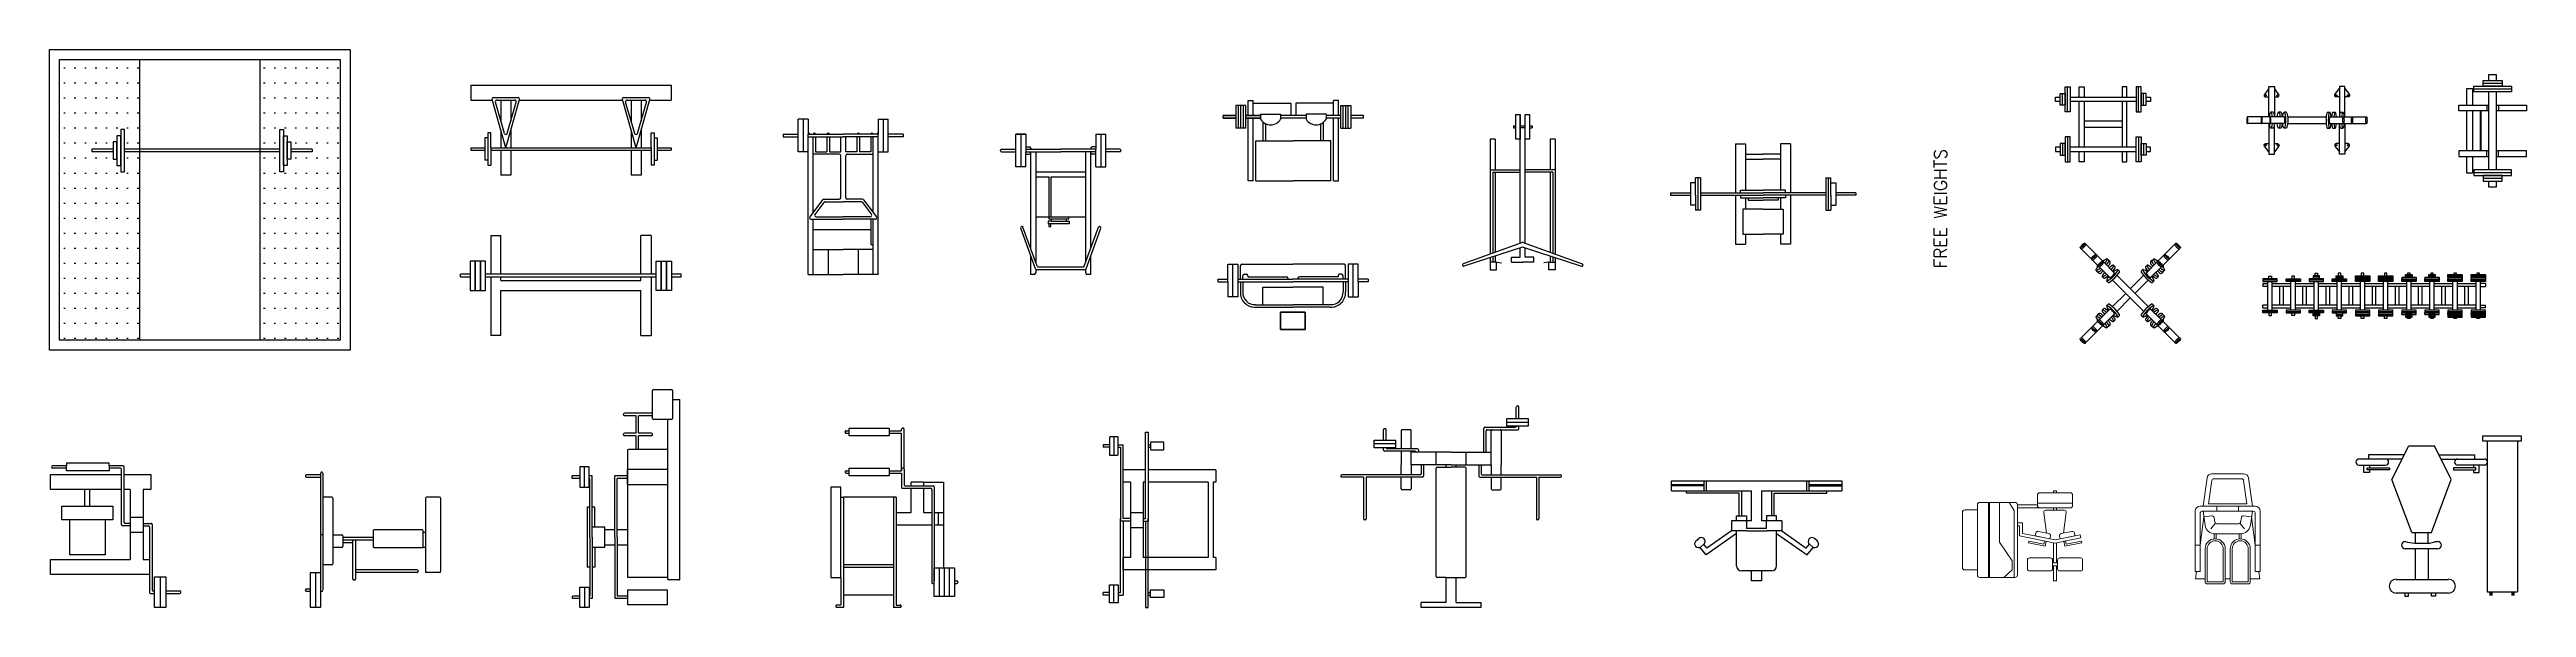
# Model space of a CAD drawing. Header units: millimetres. Extents: x 29224 to 62779, y 35576 to 54938.
# Drawn here: x 29515 to 54232, y 49368 to 54938 of the extents above; entities that cross this region are included whole.
import ezdxf

# ---------------------------------------------------------------- set-up
doc = ezdxf.new("R2010")
doc.units = ezdxf.units.MM
doc.linetypes.add('VERDECKT', pattern=[9.525, 6.35, -3.175])
doc.layers.add('www.cad-blocks.net', color=7, linetype='Continuous')
doc.styles.get("Standard").update_dxf_attribs({"font": 'Arial.ttf'})

msp = doc.modelspace()

# ---------------------------------------------------------------- texts
at = {"layer": 'www.cad-blocks.net', "color": 155, "true_color": 0x546d8e, "insert": (48322, 52753), "char_height": 125, "attachment_point": 1, "rotation": 90}
msp.add_mtext_dynamic_manual_height_columns('{\\Fsimplex|c0;FREE WEIGHTS}', width=5331.34, gutter_width=12.5, heights=[0], dxfattribs=at)

# ---------------------------------------------------------------- blocks, each defined once
blk = doc.blocks.new('A$C3502606C')
at = {"lineweight": 18}
for p, q in [((0.05, 0.775), (0.6, 0.775)), ((0.217, 0.775), (0.217, 0.725)), ((0.433, 0.775), (0.433, 0.725)), ((0, 0.125), (0, 0.725)), ((0.05, 0.125), (0.05, 0.705)), ((0.087, 0.668), (0.05, 0.388)), ((0.07, 0.725), (0.58, 0.725)), ((0.203, 0.605), (0.158, 0.549)), ((0.19, 0.45), (0.19, 0.5)), ((0.21, 0.45), (0.21, 0.5)), ((0.44, 0.45), (0.44, 0.5)), ((0.447, 0.605), (0.492, 0.549)), ((0.46, 0.45), (0.46, 0.5)), ((0.563, 0.668), (0.6, 0.388)), ((0.6, 0.705), (0.6, 0.125)), ((0.65, 0.725), (0.65, 0.125)), ((0.05, 0.388), (0, 0.388)), ((0.6, 0.388), (0.65, 0.388)), ((0.05, 0.125), (0, 0.125)), ((0.015, 0.125), (0.005, 0.05)), ((0.005, 0.05), (0.1, 0.05)), ((0.3, 0.05), (0.35, 0.05)), ((0.55, 0.05), (0.645, 0.05)), ((0.65, 0.125), (0.6, 0.125)), ((0.635, 0.125), (0.645, 0.05))]:
    blk.add_line(p, q, dxfattribs=at)
at = {"lineweight": 18, "flags": 128}
for points in [[(0.079, 0.775), (0.119, 1.057, -0.373238), (0.168, 1.1), (0.482, 1.1, -0.373238), (0.531, 1.057), (0.571, 0.775)], [(0.325, 0.5), (0.198, 0.5, -0.371716), (0.099, 0.585), (0.079, 0.725)], [(0.325, 0.6), (0.216, 0.6, -0.371716), (0.196, 0.617), (0.189, 0.663, 0.414214), (0.166, 0.679), (0.087, 0.668)], [(0.325, 0.5), (0.452, 0.5, 0.371716), (0.551, 0.585), (0.571, 0.725)], [(0.325, 0.6), (0.434, 0.6, 0.371716), (0.454, 0.617), (0.461, 0.663, -0.414214), (0.484, 0.679), (0.563, 0.668)], [(0.1, 0.35), (0.1, 0.02, 0.414214), (0.12, 0), (0.28, 0, 0.414214), (0.3, 0.02), (0.3, 0.35)], [(0.55, 0.35), (0.55, 0.02, -0.414214), (0.53, 0), (0.37, 0, -0.414214), (0.35, 0.02), (0.35, 0.35)]]:
    blk.add_lwpolyline(points, format="xyb", dxfattribs=at)
blk.add_lwpolyline([(0.133, 0.8), (0.166, 1.033, -0.373238), (0.186, 1.05), (0.464, 1.05, -0.373717), (0.484, 1.033), (0.517, 0.8), (0.133, 0.8)], format="xyb", close=True, dxfattribs=at)
at = {"lineweight": 18}
for points in [[(0.12, 0.35), (0.12, 0.02), (0.28, 0.02), (0.28, 0.35)], [(0.53, 0.35), (0.53, 0.02), (0.37, 0.02), (0.37, 0.35)]]:
    blk.add_lwpolyline(points, dxfattribs=at)
for centre, radius, start, end in [((0.05, 0.725), 0.05, 90, 180), ((0.6, 0.725), 0.05, 0, 90), ((0.07, 0.705), 0.02, 90, 180), ((0.58, 0.705), 0.02, 0, 90), ((0.2, 0.35), 0.1, 0, 180), ((0.2, 0.35), 0.08, 0, 180), ((0.45, 0.35), 0.1, 0, 180), ((0.45, 0.35), 0.08, 0, 180)]:
    blk.add_arc(centre, radius, start, end, dxfattribs=at)
blk = doc.blocks.new('A$C31470EA7')
for p, q in [((0, 0), (0, 3000)), ((0, 3000), (3000, 3000)), ((3000, 3000), (3000, 0)), ((100, 100), (100, 2900)), ((100, 2900), (2900, 2900)), ((156, 2814), (141, 2814)), ((261, 2814), (246, 2814)), ((366, 2814), (351, 2814)), ((471, 2814), (456, 2814)), ((576, 2814), (561, 2814)), ((681, 2814), (666, 2814)), ((786, 2814), (771, 2814)), ((891, 2814), (876, 2814)), ((900, 100), (900, 2900)), ((2100, 2900), (2100, 100)), ((2151, 2814), (2136, 2814)), ((2256, 2814), (2241, 2814)), ((2361, 2814), (2346, 2814)), ((2466, 2814), (2451, 2814)), ((2571, 2814), (2556, 2814)), ((2676, 2814), (2661, 2814)), ((2781, 2814), (2766, 2814)), ((2886, 2814), (2871, 2814)), ((2900, 2900), (2900, 100)), ((156, 2664), (141, 2664)), ((156, 2514), (141, 2514)), ((261, 2664), (246, 2664)), ((261, 2514), (246, 2514)), ((366, 2664), (351, 2664)), ((366, 2514), (351, 2514)), ((471, 2664), (456, 2664)), ((471, 2514), (456, 2514)), ((576, 2664), (561, 2664)), ((576, 2514), (561, 2514)), ((681, 2664), (666, 2664)), ((681, 2514), (666, 2514)), ((786, 2664), (771, 2664)), ((786, 2514), (771, 2514)), ((891, 2664), (876, 2664)), ((891, 2514), (876, 2514)), ((2151, 2664), (2136, 2664)), ((2151, 2514), (2136, 2514)), ((2256, 2664), (2241, 2664)), ((2256, 2514), (2241, 2514)), ((2361, 2664), (2346, 2664)), ((2361, 2514), (2346, 2514)), ((2466, 2664), (2451, 2664)), ((2466, 2514), (2451, 2514)), ((2571, 2664), (2556, 2664)), ((2571, 2514), (2556, 2514)), ((2676, 2664), (2661, 2664)), ((2676, 2514), (2661, 2514)), ((2781, 2664), (2766, 2664)), ((2781, 2514), (2766, 2514)), ((2886, 2664), (2871, 2664)), ((2886, 2514), (2871, 2514)), ((156, 2364), (141, 2364)), ((261, 2364), (246, 2364)), ((366, 2364), (351, 2364)), ((471, 2364), (456, 2364)), ((576, 2364), (561, 2364)), ((681, 2364), (666, 2364)), ((786, 2364), (771, 2364)), ((891, 2364), (876, 2364)), ((2151, 2364), (2136, 2364)), ((2256, 2364), (2241, 2364)), ((2361, 2364), (2346, 2364)), ((2466, 2364), (2451, 2364)), ((2571, 2364), (2556, 2364)), ((2676, 2364), (2661, 2364)), ((2781, 2364), (2766, 2364)), ((2886, 2364), (2871, 2364)), ((156, 2214), (141, 2214)), ((156, 2064), (141, 2064)), ((261, 2214), (246, 2214)), ((261, 2064), (246, 2064)), ((366, 2214), (351, 2214)), ((366, 2064), (351, 2064)), ((422, 2004), (422, 1979)), ((636, 2004), (422, 2004)), ((636, 1979), (422, 1979)), ((471, 2214), (456, 2214)), ((471, 2064), (456, 2064)), ((576, 2214), (561, 2214)), ((576, 2064), (561, 2064)), ((673, 2078), (636, 2078)), ((636, 2078), (636, 1904)), ((681, 2214), (666, 2214)), ((710, 2140), (673, 2140)), ((673, 2140), (673, 1842)), ((673, 1904), (673, 2078)), ((747, 2203), (710, 2203)), ((710, 2203), (710, 1779)), ((710, 1842), (710, 2140)), ((747, 1779), (747, 2203)), ((2298, 2004), (747, 2004)), ((2298, 1979), (747, 1979)), ((786, 2214), (771, 2214)), ((786, 2064), (771, 2064)), ((891, 2214), (876, 2214)), ((891, 2064), (876, 2064)), ((2151, 2214), (2136, 2214)), ((2151, 2064), (2136, 2064)), ((2256, 2214), (2241, 2214)), ((2256, 2064), (2241, 2064)), ((2298, 1779), (2298, 2203)), ((2298, 2203), (2335, 2203)), ((2335, 2203), (2335, 1779)), ((2335, 1842), (2335, 2140)), ((2335, 2140), (2372, 2140)), ((2361, 2214), (2346, 2214)), ((2372, 2140), (2372, 1842)), ((2372, 1904), (2372, 2078)), ((2372, 2078), (2409, 2078)), ((2409, 2078), (2409, 1904)), ((2622, 2004), (2409, 2004)), ((2622, 1979), (2409, 1979)), ((2466, 2214), (2451, 2214)), ((2466, 2064), (2451, 2064)), ((2571, 2214), (2556, 2214)), ((2571, 2064), (2556, 2064)), ((2622, 2004), (2622, 1979)), ((2676, 2214), (2661, 2214)), ((2676, 2064), (2661, 2064)), ((2781, 2214), (2766, 2214)), ((2781, 2064), (2766, 2064)), ((2886, 2214), (2871, 2214)), ((2886, 2064), (2871, 2064)), ((156, 1914), (141, 1914)), ((156, 1764), (141, 1764)), ((261, 1914), (246, 1914)), ((261, 1764), (246, 1764)), ((366, 1914), (351, 1914)), ((366, 1764), (351, 1764)), ((471, 1914), (456, 1914)), ((471, 1764), (456, 1764)), ((576, 1914), (561, 1914)), ((576, 1764), (561, 1764)), ((636, 1904), (673, 1904)), ((681, 1764), (666, 1764)), ((673, 1842), (710, 1842)), ((710, 1779), (747, 1779)), ((786, 1914), (771, 1914)), ((786, 1764), (771, 1764)), ((891, 1914), (876, 1914)), ((891, 1764), (876, 1764)), ((2151, 1914), (2136, 1914)), ((2151, 1764), (2136, 1764)), ((2256, 1914), (2241, 1914)), ((2256, 1764), (2241, 1764)), ((2335, 1779), (2298, 1779)), ((2372, 1842), (2335, 1842)), ((2361, 1764), (2346, 1764)), ((2409, 1904), (2372, 1904)), ((2466, 1914), (2451, 1914)), ((2466, 1764), (2451, 1764)), ((2571, 1914), (2556, 1914)), ((2571, 1764), (2556, 1764)), ((2676, 1914), (2661, 1914)), ((2676, 1764), (2661, 1764)), ((2781, 1914), (2766, 1914)), ((2781, 1764), (2766, 1764)), ((2886, 1914), (2871, 1914)), ((2886, 1764), (2871, 1764)), ((156, 1614), (141, 1614)), ((261, 1614), (246, 1614)), ((366, 1614), (351, 1614)), ((471, 1614), (456, 1614)), ((576, 1614), (561, 1614)), ((681, 1614), (666, 1614)), ((786, 1614), (771, 1614)), ((891, 1614), (876, 1614)), ((2151, 1614), (2136, 1614)), ((2256, 1614), (2241, 1614)), ((2361, 1614), (2346, 1614)), ((2466, 1614), (2451, 1614)), ((2571, 1614), (2556, 1614)), ((2676, 1614), (2661, 1614)), ((2781, 1614), (2766, 1614)), ((2886, 1614), (2871, 1614)), ((156, 1464), (141, 1464)), ((156, 1314), (141, 1314)), ((261, 1464), (246, 1464)), ((261, 1314), (246, 1314)), ((366, 1464), (351, 1464)), ((366, 1314), (351, 1314)), ((471, 1464), (456, 1464)), ((471, 1314), (456, 1314)), ((576, 1464), (561, 1464)), ((576, 1314), (561, 1314)), ((681, 1464), (666, 1464)), ((681, 1314), (666, 1314)), ((786, 1464), (771, 1464)), ((786, 1314), (771, 1314)), ((891, 1464), (876, 1464)), ((891, 1314), (876, 1314)), ((2151, 1464), (2136, 1464)), ((2151, 1314), (2136, 1314)), ((2256, 1464), (2241, 1464)), ((2256, 1314), (2241, 1314)), ((2361, 1464), (2346, 1464)), ((2361, 1314), (2346, 1314)), ((2466, 1464), (2451, 1464)), ((2466, 1314), (2451, 1314)), ((2571, 1464), (2556, 1464)), ((2571, 1314), (2556, 1314)), ((2676, 1464), (2661, 1464)), ((2676, 1314), (2661, 1314)), ((2781, 1464), (2766, 1464)), ((2781, 1314), (2766, 1314)), ((2886, 1464), (2871, 1464)), ((2886, 1314), (2871, 1314)), ((156, 1164), (141, 1164)), ((156, 1014), (141, 1014)), ((261, 1164), (246, 1164)), ((261, 1014), (246, 1014)), ((366, 1164), (351, 1164)), ((366, 1014), (351, 1014)), ((471, 1164), (456, 1164)), ((471, 1014), (456, 1014)), ((576, 1164), (561, 1164)), ((576, 1014), (561, 1014)), ((681, 1164), (666, 1164)), ((681, 1014), (666, 1014)), ((786, 1164), (771, 1164)), ((786, 1014), (771, 1014)), ((891, 1164), (876, 1164)), ((891, 1014), (876, 1014)), ((2151, 1164), (2136, 1164)), ((2151, 1014), (2136, 1014)), ((2256, 1164), (2241, 1164)), ((2256, 1014), (2241, 1014)), ((2361, 1164), (2346, 1164)), ((2361, 1014), (2346, 1014)), ((2466, 1164), (2451, 1164)), ((2466, 1014), (2451, 1014)), ((2571, 1164), (2556, 1164)), ((2571, 1014), (2556, 1014)), ((2676, 1164), (2661, 1164)), ((2676, 1014), (2661, 1014)), ((2781, 1164), (2766, 1164)), ((2781, 1014), (2766, 1014)), ((2886, 1164), (2871, 1164)), ((2886, 1014), (2871, 1014)), ((156, 864), (141, 864)), ((261, 864), (246, 864)), ((366, 864), (351, 864)), ((471, 864), (456, 864)), ((576, 864), (561, 864)), ((681, 864), (666, 864)), ((786, 864), (771, 864)), ((891, 864), (876, 864)), ((2151, 864), (2136, 864)), ((2256, 864), (2241, 864)), ((2361, 864), (2346, 864)), ((2466, 864), (2451, 864)), ((2571, 864), (2556, 864)), ((2676, 864), (2661, 864)), ((2781, 864), (2766, 864)), ((2886, 864), (2871, 864)), ((156, 714), (141, 714)), ((156, 564), (141, 564)), ((261, 714), (246, 714)), ((261, 564), (246, 564)), ((366, 714), (351, 714)), ((366, 564), (351, 564)), ((471, 714), (456, 714)), ((471, 564), (456, 564)), ((576, 714), (561, 714)), ((576, 564), (561, 564)), ((681, 714), (666, 714)), ((681, 564), (666, 564)), ((786, 714), (771, 714)), ((786, 564), (771, 564)), ((891, 714), (876, 714)), ((891, 564), (876, 564)), ((2151, 714), (2136, 714)), ((2151, 564), (2136, 564)), ((2256, 714), (2241, 714)), ((2256, 564), (2241, 564)), ((2361, 714), (2346, 714)), ((2361, 564), (2346, 564)), ((2466, 714), (2451, 714)), ((2466, 564), (2451, 564)), ((2571, 714), (2556, 714)), ((2571, 564), (2556, 564)), ((2676, 714), (2661, 714)), ((2676, 564), (2661, 564)), ((2781, 714), (2766, 714)), ((2781, 564), (2766, 564)), ((2886, 714), (2871, 714)), ((2886, 564), (2871, 564)), ((156, 414), (141, 414)), ((156, 264), (141, 264)), ((261, 414), (246, 414)), ((261, 264), (246, 264)), ((366, 414), (351, 414)), ((366, 264), (351, 264)), ((471, 414), (456, 414)), ((471, 264), (456, 264)), ((576, 414), (561, 414)), ((576, 264), (561, 264)), ((681, 414), (666, 414)), ((681, 264), (666, 264)), ((786, 414), (771, 414)), ((786, 264), (771, 264)), ((891, 414), (876, 414)), ((891, 264), (876, 264)), ((2151, 414), (2136, 414)), ((2151, 264), (2136, 264)), ((2256, 414), (2241, 414)), ((2256, 264), (2241, 264)), ((2361, 414), (2346, 414)), ((2361, 264), (2346, 264)), ((2466, 414), (2451, 414)), ((2466, 264), (2451, 264)), ((2571, 414), (2556, 414)), ((2571, 264), (2556, 264)), ((2676, 414), (2661, 414)), ((2676, 264), (2661, 264)), ((2781, 414), (2766, 414)), ((2781, 264), (2766, 264)), ((2886, 414), (2871, 414)), ((2886, 264), (2871, 264)), ((2900, 100), (100, 100)), ((156, 114), (141, 114)), ((261, 114), (246, 114)), ((366, 114), (351, 114)), ((471, 114), (456, 114)), ((576, 114), (561, 114)), ((681, 114), (666, 114)), ((786, 114), (771, 114)), ((891, 114), (876, 114)), ((2151, 114), (2136, 114)), ((2256, 114), (2241, 114)), ((2361, 114), (2346, 114)), ((2466, 114), (2451, 114)), ((2571, 114), (2556, 114)), ((2676, 114), (2661, 114)), ((2781, 114), (2766, 114)), ((2886, 114), (2871, 114)), ((3000, 0), (0, 0))]:
    blk.add_line(p, q)
blk = doc.blocks.new('A$C369F3A16')
for p, q in [((0, 900), (2000, 900)), ((0, 900), (0, 750)), ((0, 750), (214, 750)), ((350, 275), (213, 756)), ((227, 775), (473, 775)), ((260, 750), (440, 750)), ((300, 750), (300, 541)), ((350, 275), (487, 756)), ((400, 750), (400, 541)), ((486, 750), (1514, 750)), ((1650, 275), (1513, 756)), ((1527, 775), (1773, 775)), ((1560, 750), (1740, 750)), ((1600, 750), (1600, 541)), ((1650, 275), (1787, 756)), ((1700, 750), (1700, 541)), ((1786, 750), (2000, 750)), ((2000, 900), (2000, 750)), ((336, 416), (246, 731)), ((364, 416), (454, 731)), ((1636, 416), (1546, 731)), ((1664, 416), (1754, 731)), ((0, 275), (140, 275)), ((0, 275), (0, 250)), ((0, 250), (140, 250)), ((170, 375), (140, 375)), ((140, 375), (140, 150)), ((200, 425), (170, 425)), ((170, 425), (170, 100)), ((200, 275), (200, 425)), ((200, 275), (200, 100)), ((200, 275), (1800, 275)), ((200, 250), (1800, 250)), ((300, 450), (300, 275)), ((300, 250), (300, 0)), ((400, 450), (400, 275)), ((400, 250), (400, 0)), ((1600, 450), (1600, 275)), ((1600, 250), (1600, 0)), ((1700, 450), (1700, 275)), ((1700, 250), (1700, 0)), ((1800, 425), (1830, 425)), ((1800, 275), (1800, 425)), ((1800, 275), (1800, 100)), ((1830, 425), (1830, 100)), ((1830, 375), (1860, 375)), ((1860, 375), (1860, 150)), ((1860, 275), (2000, 275)), ((1860, 250), (2000, 250)), ((2000, 275), (2000, 250)), ((170, 150), (140, 150)), ((170, 100), (200, 100)), ((400, 0), (300, 0)), ((1700, 0), (1600, 0)), ((1830, 100), (1800, 100)), ((1830, 150), (1860, 150))]:
    blk.add_line(p, q)
for centre, start, end in [((227, 760), 90, 195.9454), ((260, 735), 90, 195.9454), ((440, 735), 344.0546, 90), ((473, 760), 344.0546, 90), ((1527, 760), 90, 195.9454), ((1560, 735), 90, 195.9454), ((1740, 735), 344.0546, 90), ((1773, 760), 344.0546, 90), ((350, 421), 195.9454, 344.0546), ((1650, 421), 195.9454, 344.0546)]:
    blk.add_arc(centre, 15, start, end)
blk = doc.blocks.new('A$C69B72789')
for p, q in [((250, 1550), (150, 1550)), ((150, 1225), (150, 1550)), ((200, 1550), (200, 1225)), ((250, 1550), (250, 1400)), ((950, 1550), (950, 1400)), ((950, 1550), (1050, 1550)), ((1000, 1550), (1000, 1225)), ((1050, 1225), (1050, 1550)), ((0, 1400), (150, 1400)), ((0, 1400), (0, 1375)), ((0, 1375), (150, 1375)), ((250, 0), (250, 1400)), ((250, 1400), (600, 1400)), ((250, 1375), (300, 1375)), ((300, 617), (300, 1375)), ((300, 1375), (600, 1375)), ((325, 1375), (325, 1225)), ((325, 1375), (437, 1375)), ((437, 1375), (437, 1225)), ((462, 1375), (462, 1225)), ((462, 1375), (575, 1375)), ((575, 1225), (575, 1375)), ((950, 1400), (600, 1400)), ((900, 1375), (600, 1375)), ((625, 1225), (625, 1375)), ((737, 1375), (625, 1375)), ((737, 1375), (737, 1225)), ((875, 1375), (762, 1375)), ((762, 1375), (762, 1225)), ((875, 1375), (875, 1225)), ((900, 617), (900, 1375)), ((950, 1375), (900, 1375)), ((950, 0), (950, 1400)), ((1200, 1400), (1050, 1400)), ((1200, 1375), (1050, 1375)), ((1200, 1400), (1200, 1375)), ((250, 1225), (150, 1225)), ((560, 1200), (300, 1200)), ((325, 1225), (437, 1225)), ((462, 1225), (575, 1225)), ((575, 765), (575, 1185)), ((737, 1225), (625, 1225)), ((625, 765), (625, 1185)), ((640, 1200), (900, 1200)), ((875, 1225), (762, 1225)), ((950, 1225), (1050, 1225)), ((395, 744), (268, 574)), ((407, 750), (560, 750)), ((792, 750), (640, 750)), ((804, 744), (932, 574)), ((280, 550), (600, 550)), ((300, 0), (300, 550)), ((408, 719), (318, 599)), ((330, 575), (600, 575)), ((420, 725), (600, 725)), ((780, 725), (600, 725)), ((870, 575), (600, 575)), ((920, 550), (600, 550)), ((792, 719), (882, 599)), ((875, 550), (875, 300)), ((900, 0), (900, 550)), ((300, 450), (875, 450)), ((300, 250), (600, 250)), ((450, 250), (450, 0)), ((900, 250), (600, 250)), ((750, 250), (750, 0)), ((875, 300), (900, 300)), ((250, 0), (600, 0)), ((950, 0), (600, 0))]:
    blk.add_line(p, q)
for centre, radius, start, end in [((248, 1398), 15.9, 9.6584, 84.1281), ((312, 1399), 12.5, 4.583, 175.417), ((450, 1399), 12.5, 4.583, 175.417), ((750, 1399), 12.5, 4.583, 175.417), ((887, 1399), 12.5, 4.583, 175.417), ((952, 1398), 15.9, 95.8719, 170.3416), ((560, 1185), 15, 0, 90), ((640, 1185), 15, 90, 180), ((407, 735), 15, 90, 143.1301), ((560, 765), 15, 270, 0), ((640, 765), 15, 180, 270), ((792, 735), 15, 36.8699, 90), ((280, 565), 15, 143.1301, 270), ((330, 590), 15, 143.1301, 270), ((420, 710), 15, 90, 143.1301), ((780, 710), 15, 36.8699, 90), ((870, 590), 15, 270, 36.8699), ((920, 565), 15, 270, 36.8699)]:
    blk.add_arc(centre, radius, start, end)
blk = doc.blocks.new('A$C684650AC')
for p, q in [((0, 1235), (0, 1240)), ((10, 1250), (150, 1250)), ((150, 1400), (250, 1400)), ((150, 1075), (150, 1400)), ((250, 1400), (150, 1400)), ((200, 1400), (200, 1075)), ((250, 1400), (250, 1225)), ((250, 1275), (285, 1275)), ((250, 1250), (600, 1250)), ((300, 1260), (300, 1250)), ((950, 1250), (600, 1250)), ((900, 1260), (900, 1250)), ((950, 1275), (915, 1275)), ((950, 1400), (1050, 1400)), ((950, 1400), (950, 1250)), ((950, 1400), (1050, 1400)), ((950, 1075), (950, 1250)), ((1000, 1400), (1000, 1075)), ((1050, 1075), (1050, 1400)), ((1190, 1250), (1050, 1250)), ((1200, 1240), (1200, 1235)), ((10, 1225), (150, 1225)), ((250, 1075), (150, 1075)), ((250, 1225), (300, 1225)), ((250, 1075), (250, 1225)), ((250, 1200), (285, 1200)), ((300, 1225), (600, 1225)), ((300, 260), (300, 1225)), ((300, 1215), (300, 1225)), ((325, 1225), (437, 1225)), ((350, 1225), (350, 123)), ((350, 1025), (850, 1025)), ((462, 1225), (575, 1225)), ((900, 1225), (600, 1225)), ((737, 1225), (625, 1225)), ((875, 1225), (762, 1225)), ((850, 123), (850, 1225)), ((950, 1225), (900, 1225)), ((900, 260), (900, 1225)), ((900, 1215), (900, 1225)), ((950, 1200), (915, 1200)), ((950, 1075), (1050, 1075)), ((1190, 1225), (1050, 1225)), ((350, 975), (480, 975)), ((480, 975), (480, 575)), ((500, 975), (500, 575)), ((500, 975), (850, 975)), ((350, 575), (850, 575)), ((505, 530), (475, 530)), ((475, 530), (475, 505)), ((685, 505), (475, 505)), ((480, 575), (480, 555)), ((480, 555), (680, 555)), ((480, 505), (480, 480)), ((500, 480), (500, 505)), ((505, 555), (505, 530)), ((505, 530), (685, 530)), ((655, 555), (655, 530)), ((680, 555), (680, 575)), ((685, 530), (685, 505)), ((348, 57), (200, 463)), ((210, 478), (205, 476)), ((365, 82), (223, 472)), ((480, 480), (500, 480)), ((835, 82), (977, 472)), ((852, 57), (1000, 463)), ((990, 478), (995, 476)), ((300, 0), (300, 187)), ((335, 0), (300, 0)), ((350, 53), (350, 15)), ((357, 50), (843, 50)), ((375, 75), (825, 75)), ((850, 15), (850, 53)), ((900, 0), (865, 0)), ((900, 0), (900, 187))]:
    blk.add_line(p, q)
for centre, radius, start, end in [((10, 1240), 10, 90, 180), ((285, 1260), 15, 0, 90), ((915, 1260), 15, 90, 180), ((1190, 1240), 10, 0, 90), ((10, 1235), 10, 180, 270), ((285, 1215), 15, 270, 0), ((915, 1215), 15, 180, 270), ((1190, 1235), 10, 270, 0), ((209, 467), 10, 110, 200), ((214, 469), 10, 20, 110), ((986, 469), 10, 70, 160), ((991, 467), 10, 340, 70), ((335, 15), 15, 270, 0), ((357, 60), 10, 200, 270), ((375, 85), 10, 200, 270), ((825, 85), 10, 270, 340), ((843, 60), 10, 270, 340), ((865, 15), 15, 180, 270)]:
    blk.add_arc(centre, radius, start, end)
blk = doc.blocks.new('A$C71766276')
for p, q in [((127, 750), (127, 525)), ((227, 750), (127, 750)), ((152, 525), (152, 750)), ((177, 525), (177, 750)), ((202, 525), (202, 750)), ((227, 525), (227, 750)), ((250, 800), (300, 800)), ((250, 650), (250, 800)), ((300, 650), (300, 800)), ((300, 775), (400, 775)), ((400, 775), (675, 775)), ((675, 775), (675, 650)), ((725, 775), (725, 650)), ((975, 775), (725, 775)), ((1100, 775), (975, 775)), ((1100, 650), (1100, 800)), ((1150, 800), (1100, 800)), ((1150, 650), (1150, 800)), ((1173, 750), (1273, 750)), ((1173, 525), (1173, 750)), ((1198, 525), (1198, 750)), ((1223, 525), (1223, 750)), ((1248, 525), (1248, 750)), ((1273, 750), (1273, 525)), ((0, 650), (127, 650)), ((0, 625), (0, 650)), ((127, 650), (0, 650)), ((0, 625), (127, 625)), ((127, 625), (0, 625)), ((227, 525), (127, 525)), ((227, 650), (373, 650)), ((373, 650), (227, 650)), ((227, 625), (373, 625)), ((373, 625), (227, 625)), ((250, 0), (250, 625)), ((300, 0), (300, 625)), ((373, 664), (373, 614)), ((373, 664), (573, 664)), ((400, 400), (400, 584)), ((425, 400), (425, 569)), ((573, 664), (573, 614)), ((827, 650), (573, 650)), ((827, 625), (573, 625)), ((1027, 664), (827, 664)), ((827, 664), (827, 614)), ((975, 400), (975, 569)), ((1000, 400), (1000, 584)), ((1027, 664), (1027, 614)), ((1173, 650), (1027, 650)), ((1173, 625), (1027, 625)), ((1100, 0), (1100, 625)), ((1150, 0), (1150, 625)), ((1173, 525), (1273, 525)), ((1400, 650), (1273, 650)), ((1400, 625), (1273, 625)), ((1400, 625), (1400, 650)), ((325, 0), (325, 400)), ((325, 400), (700, 400)), ((1075, 400), (700, 400)), ((1075, 0), (1075, 400)), ((300, 0), (250, 0)), ((325, 0), (700, 0)), ((1075, 0), (700, 0)), ((1100, 0), (1150, 0))]:
    blk.add_line(p, q)
for centre in [(473, 676), (927, 676)]:
    blk.add_arc(centre, 118, 211.7124, 328.2876)
blk = doc.blocks.new('A$C70EA3108')
for p, q in [((300, 1000), (300, 613)), ((300, 1000), (400, 1000)), ((400, 613), (400, 1000)), ((1900, 1000), (1800, 1000)), ((1800, 613), (1800, 1000)), ((1900, 1000), (1900, 613)), ((146, 745), (94, 745)), ((94, 745), (94, 450)), ((198, 745), (146, 745)), ((146, 745), (146, 450)), ((146, 450), (146, 745)), ((198, 450), (198, 745)), ((250, 745), (198, 745)), ((198, 745), (198, 450)), ((250, 450), (250, 745)), ((1950, 450), (1950, 745)), ((1950, 745), (2002, 745)), ((2002, 450), (2002, 745)), ((2002, 745), (2054, 745)), ((2002, 745), (2002, 450)), ((2054, 450), (2054, 745)), ((2054, 745), (2106, 745)), ((2054, 745), (2054, 450)), ((2106, 745), (2106, 450)), ((0, 583), (0, 613)), ((94, 613), (0, 613)), ((94, 583), (0, 583)), ((1950, 613), (250, 613)), ((250, 583), (250, 613)), ((1950, 583), (250, 583)), ((300, 583), (300, 0)), ((400, 550), (400, 583)), ((400, 550), (1800, 550)), ((1800, 550), (1800, 583)), ((1900, 583), (1900, 0)), ((1950, 583), (1950, 613)), ((2200, 613), (2106, 613)), ((2200, 583), (2106, 583)), ((2200, 583), (2200, 613)), ((94, 450), (146, 450)), ((146, 450), (198, 450)), ((198, 450), (250, 450)), ((400, 0), (400, 450)), ((400, 450), (1800, 450)), ((1800, 0), (1800, 450)), ((2002, 450), (1950, 450)), ((2054, 450), (2002, 450)), ((2106, 450), (2054, 450)), ((400, 0), (300, 0)), ((1800, 0), (1900, 0))]:
    blk.add_line(p, q)
blk = doc.blocks.new('A$C06D76005')
for p, q in [((532, 1550), (575, 1550)), ((532, 1304), (532, 1550)), ((575, 268), (575, 1550)), ((575, 1550), (575, 1304)), ((625, 1550), (668, 1550)), ((625, 1304), (625, 1550)), ((625, 268), (625, 1550)), ((668, 1550), (668, 1304)), ((275, 1304), (275, 158)), ((325, 1304), (275, 1304)), ((325, 1304), (325, 1150)), ((507, 1437), (532, 1437)), ((507, 1437), (507, 1417)), ((507, 1417), (532, 1417)), ((575, 1304), (532, 1304)), ((575, 1304), (532, 1304)), ((575, 1437), (625, 1437)), ((625, 1417), (575, 1417)), ((668, 1304), (625, 1304)), ((668, 1304), (625, 1304)), ((668, 1437), (693, 1437)), ((668, 1417), (693, 1417)), ((693, 1437), (693, 1417)), ((875, 1304), (875, 1150)), ((925, 1304), (875, 1304)), ((925, 1304), (925, 158)), ((275, 1000), (575, 1000)), ((325, 1150), (325, 1000)), ((925, 1000), (625, 1000)), ((875, 1150), (875, 1000)), ((300, 975), (575, 975)), ((300, 975), (300, 167)), ((325, 975), (325, 177)), ((900, 975), (625, 975)), ((875, 975), (875, 177)), ((900, 975), (900, 167)), ((597, 275), (7, 61)), ((603, 275), (1193, 61)), ((0, 51), (0, 47)), ((597, 226), (13, 37)), ((275, 122), (275, 0)), ((339, 77), (275, 77)), ((275, 77), (275, 0)), ((300, 130), (300, 77)), ((325, 138), (325, 77)), ((339, 0), (339, 77)), ((339, 77), (389, 72)), ((489, 77), (489, 127)), ((489, 127), (575, 127)), ((489, 77), (600, 77)), ((575, 127), (575, 219)), ((711, 77), (600, 77)), ((603, 226), (1187, 37)), ((625, 127), (625, 219)), ((711, 127), (625, 127)), ((711, 77), (711, 127)), ((861, 77), (811, 72)), ((861, 0), (861, 77)), ((861, 77), (925, 77)), ((875, 138), (875, 77)), ((900, 130), (900, 77)), ((925, 122), (925, 0)), ((925, 77), (925, 0)), ((1200, 51), (1200, 47)), ((275, 0), (339, 0)), ((925, 0), (861, 0))]:
    blk.add_line(p, q)
for centre, start, end in [((600, 266), 70, 110), ((10, 51), 110, 180), ((10, 47), 180, 287.8643), ((600, 216), 72.1357, 107.8643), ((1190, 47), 252.1357, 0), ((1190, 51), 0, 70)]:
    blk.add_arc(centre, 10, start, end)
blk = doc.blocks.new('A$C13AA5F64')
for p, q in [((0, 500), (100, 500)), ((0, 500), (0, 475)), ((100, 475), (100, 650)), ((100, 650), (200, 650)), ((150, 325), (150, 650)), ((200, 650), (200, 325)), ((200, 500), (750, 500)), ((225, 500), (225, 635)), ((240, 650), (750, 650)), ((250, 500), (250, 535)), ((265, 550), (285, 550)), ((300, 535), (300, 525)), ((300, 525), (685, 525)), ((700, 510), (700, 500)), ((1260, 650), (750, 650)), ((1300, 500), (750, 500)), ((800, 510), (800, 500)), ((1200, 525), (815, 525)), ((1200, 535), (1200, 525)), ((1235, 550), (1215, 550)), ((1250, 500), (1250, 535)), ((1275, 500), (1275, 635)), ((1300, 650), (1300, 325)), ((1400, 650), (1300, 650)), ((1350, 325), (1350, 650)), ((1400, 475), (1400, 650)), ((1500, 500), (1400, 500)), ((1500, 500), (1500, 475)), ((0, 475), (100, 475)), ((100, 475), (100, 325)), ((200, 325), (100, 325)), ((200, 475), (750, 475)), ((225, 475), (225, 375)), ((250, 475), (250, 375)), ((450, 247), (450, 422)), ((450, 422), (750, 422)), ((1300, 475), (750, 475)), ((1050, 422), (750, 422)), ((1050, 247), (1050, 422)), ((1250, 475), (1250, 375)), ((1275, 475), (1275, 375)), ((1300, 325), (1400, 325)), ((1500, 475), (1400, 475)), ((1400, 475), (1400, 325)), ((377, 247), (750, 247)), ((377, 222), (750, 222)), ((627, 0), (627, 172)), ((627, 172), (873, 172)), ((627, 172), (627, 0)), ((873, 172), (627, 172)), ((1123, 247), (750, 247)), ((1123, 222), (750, 222)), ((873, 172), (873, 0)), ((873, 0), (873, 172)), ((873, 0), (627, 0)), ((627, 0), (873, 0))]:
    blk.add_line(p, q)
for centre, radius, start, end in [((240, 635), 15, 90, 180), ((265, 535), 15, 90, 180), ((285, 535), 15, 0, 90), ((685, 510), 15, 0, 90), ((815, 510), 15, 90, 180), ((1215, 535), 15, 90, 180), ((1235, 535), 15, 0, 90), ((1260, 635), 15, 0, 90), ((370, 367), 145, 176.9572, 272.7679), ((370, 367), 120, 176.9572, 272.7679), ((1130, 367), 145, 267.2321, 3.0428), ((1130, 367), 120, 267.2321, 3.0428)]:
    blk.add_arc(centre, radius, start, end)
blk = doc.blocks.new('A$C07864016')
for p, q in [((650, 1000), (650, 513)), ((650, 1000), (750, 1000)), ((750, 1000), (750, 538)), ((1100, 1000), (1100, 538)), ((1200, 1000), (1100, 1000)), ((1200, 1000), (1200, 513)), ((750, 900), (925, 900)), ((750, 850), (925, 850)), ((1100, 900), (925, 900)), ((1100, 850), (925, 850)), ((0, 513), (200, 513)), ((0, 513), (0, 488)), ((200, 613), (200, 388)), ((250, 613), (200, 613)), ((250, 488), (250, 663)), ((300, 663), (250, 663)), ((275, 663), (275, 488)), ((300, 663), (300, 488)), ((300, 513), (925, 513)), ((700, 538), (925, 538)), ((700, 513), (700, 538)), ((1150, 538), (925, 538)), ((1550, 513), (925, 513)), ((1150, 513), (1150, 538)), ((1550, 663), (1550, 488)), ((1550, 663), (1600, 663)), ((1575, 663), (1575, 488)), ((1600, 488), (1600, 663)), ((1600, 613), (1650, 613)), ((1650, 613), (1650, 388)), ((1850, 513), (1650, 513)), ((1850, 513), (1850, 488)), ((0, 488), (200, 488)), ((250, 388), (200, 388)), ((250, 488), (250, 338)), ((300, 338), (250, 338)), ((275, 488), (275, 338)), ((300, 488), (925, 488)), ((300, 488), (300, 338)), ((650, 488), (650, 0)), ((700, 488), (700, 463)), ((700, 463), (925, 463)), ((725, 350), (725, 100)), ((925, 350), (725, 350)), ((750, 463), (750, 350)), ((775, 463), (775, 438)), ((775, 438), (925, 438)), ((1550, 488), (925, 488)), ((1150, 463), (925, 463)), ((1075, 438), (925, 438)), ((925, 350), (1125, 350)), ((1075, 463), (1075, 438)), ((1100, 463), (1100, 350)), ((1125, 350), (1125, 100)), ((1150, 488), (1150, 463)), ((1200, 488), (1200, 0)), ((1550, 488), (1550, 338)), ((1550, 338), (1600, 338)), ((1575, 488), (1575, 338)), ((1600, 488), (1600, 338)), ((1600, 388), (1650, 388)), ((1850, 488), (1650, 488)), ((650, 0), (750, 0)), ((725, 100), (925, 100)), ((750, 100), (750, 0)), ((1125, 100), (925, 100)), ((1100, 100), (1100, 0)), ((1200, 0), (1100, 0))]:
    blk.add_line(p, q)
blk = doc.blocks.new('A$C40A714C4')
for p, q in [((0, 1328), (709, 1328)), ((0, 1178), (0, 1328)), ((159, 1415), (21, 1415)), ((159, 1390), (21, 1390)), ((584, 1440), (159, 1440)), ((159, 1440), (159, 1415)), ((159, 1364), (159, 1415)), ((584, 1364), (159, 1364)), ((584, 1415), (584, 1440)), ((724, 1415), (584, 1415)), ((584, 1415), (584, 1364)), ((699, 1390), (584, 1390)), ((709, 825), (709, 1380)), ((734, 850), (734, 1405)), ((734, 1328), (1000, 1328)), ((1000, 1328), (1000, 1178)), ((709, 1178), (0, 1178)), ((113, 1012), (621, 1012)), ((113, 876), (113, 1012)), ((342, 1012), (342, 1178)), ((392, 1012), (392, 1178)), ((621, 1012), (621, 876)), ((796, 1178), (734, 1178)), ((796, 1178), (796, 478)), ((1000, 1178), (925, 1178)), ((925, 1178), (925, 478)), ((621, 876), (113, 876)), ((188, 876), (188, 526)), ((546, 876), (546, 526)), ((796, 815), (719, 815)), ((796, 840), (744, 840)), ((796, 903), (925, 903)), ((796, 753), (925, 753)), ((925, 840), (1003, 840)), ((925, 815), (978, 815)), ((988, 805), (988, 328)), ((1013, 830), (1013, 175)), ((546, 526), (188, 526)), ((0, 478), (796, 478)), ((0, 328), (0, 478)), ((988, 328), (0, 328)), ((925, 478), (988, 478)), ((988, 328), (988, 150)), ((1039, 305), (1150, 305)), ((1039, 0), (1039, 305)), ((1094, 305), (1094, 0)), ((1150, 305), (1150, 0)), ((998, 140), (1039, 140)), ((1023, 165), (1039, 165)), ((1150, 165), (1290, 165)), ((1150, 140), (1290, 140)), ((1300, 150), (1300, 155)), ((1150, 0), (1039, 0))]:
    blk.add_line(p, q)
for centre, radius, start, end in [((21, 1403), 12.5, 90, 270), ((699, 1380), 10, 0, 90), ((724, 1405), 10, 0, 90), ((719, 825), 10, 180, 270), ((744, 850), 10, 180, 270), ((978, 805), 10, 0, 90), ((1003, 830), 10, 0, 90), ((998, 150), 10, 180, 270), ((1023, 175), 10, 180, 270), ((1290, 155), 10, 0, 90), ((1290, 150), 10, 270, 0)]:
    blk.add_arc(centre, radius, start, end)
blk = doc.blocks.new('A$C549A6CF1')
at = {"linetype": 'VERDECKT'}
for p, q in [((0, 1315), (0, 1310)), ((150, 1325), (10, 1325)), ((10, 1300), (150, 1300)), ((150, 1340), (150, 725)), ((160, 1350), (165, 1350)), ((175, 1340), (175, 725))]:
    blk.add_line(p, q, dxfattribs=at)
for p, q in [((265, 1100), (175, 1100)), ((275, 1090), (275, 435)), ((1200, 1090), (1200, 350)), ((1340, 1100), (1210, 1100)), ((1350, 1090), (1350, 360)), ((675, 765), (675, 610)), ((1165, 775), (685, 775)), ((1175, 750), (1175, 765)), ((1200, 750), (1175, 750)), ((1175, 600), (1175, 750)), ((175, 725), (150, 725)), ((150, 725), (150, 0)), ((175, 725), (175, 175)), ((275, 725), (365, 725)), ((365, 600), (275, 600)), ((375, 715), (375, 610)), ((675, 700), (375, 700)), ((375, 675), (675, 675)), ((375, 650), (475, 650)), ((475, 285), (475, 675)), ((500, 675), (500, 285)), ((685, 600), (1175, 600)), ((1200, 600), (1175, 600)), ((50, 0), (50, 350)), ((50, 350), (150, 350)), ((100, 350), (100, 0)), ((265, 425), (175, 425)), ((490, 275), (485, 275)), ((1115, 375), (500, 375)), ((1115, 351), (500, 351)), ((1125, 365), (1125, 361)), ((1340, 350), (1200, 350)), ((0, 172), (0, 177)), ((10, 187), (50, 187)), ((10, 162), (50, 162)), ((150, 162), (165, 162)), ((150, 0), (50, 0))]:
    blk.add_line(p, q)
for centre, start, end in [((10, 1315), 90, 180), ((10, 1310), 180, 270), ((160, 1340), 90, 180), ((165, 1340), 0, 90)]:
    blk.add_arc(centre, 10, start, end, dxfattribs=at)
for centre, start, end in [((265, 1090), 0, 90), ((1210, 1090), 90, 180), ((1340, 1090), 0, 90), ((685, 765), 90, 180), ((1165, 765), 0, 90), ((365, 715), 0, 90), ((365, 610), 270, 0), ((685, 610), 180, 270), ((265, 435), 270, 0), ((485, 285), 180, 270), ((490, 285), 270, 0), ((1115, 365), 0, 90), ((1115, 361), 270, 0), ((1340, 360), 270, 0), ((10, 177), 90, 180), ((10, 172), 180, 270), ((165, 172), 270, 0)]:
    blk.add_arc(centre, 10, start, end)
blk = doc.blocks.new('A$C6B2B2699')
for p, q in [((800, 1924), (800, 2167)), ((810, 2177), (990, 2177)), ((1000, 2167), (1000, 1887)), ((1000, 2077), (1075, 2077)), ((1075, 287), (1075, 2077)), ((512, 1924), (512, 1929)), ((790, 1939), (522, 1939)), ((637, 1914), (522, 1914)), ((637, 1739), (522, 1739)), ((637, 1739), (637, 1914)), ((790, 1914), (662, 1914)), ((662, 1739), (662, 1914)), ((790, 1739), (662, 1739)), ((800, 1924), (800, 1929)), ((800, 1887), (800, 1924)), ((990, 1877), (810, 1877)), ((950, 1877), (950, 287)), ((512, 1724), (512, 1729)), ((637, 1714), (522, 1714)), ((550, 1567), (550, 302)), ((950, 1577), (560, 1577)), ((637, 1577), (637, 1714)), ((662, 1577), (662, 1714)), ((790, 1714), (662, 1714)), ((800, 1724), (800, 1729)), ((75, 1314), (0, 1314)), ((0, 1289), (0, 1314)), ((75, 1289), (0, 1289)), ((170, 1404), (75, 1404)), ((75, 1404), (75, 1200)), ((122, 1200), (122, 1404)), ((170, 1200), (170, 1404)), ((200, 1314), (170, 1314)), ((175, 1289), (170, 1289)), ((175, 702), (175, 1289)), ((200, 702), (200, 1314)), ((425, 702), (425, 1314)), ((550, 1314), (425, 1314)), ((450, 702), (450, 1289)), ((550, 1289), (450, 1289)), ((950, 1377), (550, 1377)), ((550, 1227), (550, 1377)), ((75, 1200), (170, 1200)), ((150, 1002), (150, 402)), ((175, 1002), (150, 1002)), ((225, 1002), (200, 1002)), ((225, 802), (225, 1002)), ((550, 1227), (950, 1227)), ((325, 802), (200, 802)), ((325, 602), (325, 802)), ((425, 777), (325, 777)), ((550, 777), (450, 777)), ((200, 602), (325, 602)), ((225, 602), (225, 402)), ((325, 627), (425, 627)), ((450, 627), (550, 627)), ((175, 402), (150, 402)), ((225, 402), (200, 402)), ((550, 302), (950, 302)), ((1065, 277), (960, 277))]:
    blk.add_line(p, q)
at = {"linetype": 'VERDECKT'}
for p, q in [((175, 702), (175, 114)), ((200, 702), (200, 89)), ((425, 702), (425, 89)), ((450, 702), (450, 114)), ((75, 114), (0, 114)), ((0, 114), (0, 89)), ((75, 89), (0, 89)), ((75, 0), (75, 204)), ((75, 204), (170, 204)), ((170, 0), (75, 0)), ((122, 204), (122, 0)), ((170, 204), (170, 0)), ((175, 114), (170, 114)), ((200, 89), (170, 89)), ((550, 89), (425, 89)), ((550, 114), (450, 114)), ((550, 177), (950, 177)), ((550, 177), (550, 27)), ((950, 27), (550, 27)), ((950, 27), (950, 177))]:
    blk.add_line(p, q, dxfattribs=at)
for centre, start, end in [((810, 2167), 90, 180), ((990, 2167), 0, 90), ((522, 1929), 90, 180), ((522, 1924), 180, 270), ((522, 1729), 90, 180), ((790, 1929), 0, 90), ((790, 1924), 270, 0), ((790, 1729), 0, 90), ((810, 1887), 180, 270), ((990, 1887), 270, 0), ((522, 1724), 180, 270), ((560, 1567), 90, 180), ((790, 1724), 270, 0), ((960, 287), 180, 269.8463), ((1065, 287), 269.8463, 0)]:
    blk.add_arc(centre, 10, start, end)
blk = doc.blocks.new('A$C546448B6')
at = {"linetype": 'VERDECKT'}
for p, q in [((143, 1750), (143, 1755)), ((153, 1765), (181, 1765)), ((153, 1740), (181, 1740)), ((181, 1790), (581, 1790)), ((181, 1715), (181, 1790)), ((581, 1790), (581, 1740)), ((581, 1765), (706, 1765)), ((581, 1740), (706, 1740)), ((581, 1740), (581, 1715)), ((706, 1765), (706, 1780)), ((706, 1365), (706, 1740)), ((731, 1380), (731, 1780)), ((581, 1715), (181, 1715))]:
    blk.add_line(p, q, dxfattribs=at)
for p, q in [((716, 1790), (721, 1790)), ((143, 1350), (143, 1355)), ((153, 1365), (181, 1365)), ((153, 1340), (181, 1340)), ((181, 1315), (181, 1390)), ((181, 1390), (581, 1390)), ((581, 1315), (181, 1315)), ((581, 1390), (581, 1340)), ((581, 1365), (706, 1365)), ((581, 1340), (581, 1315)), ((581, 1340), (706, 1340)), ((706, 1380), (706, 1365)), ((706, 1340), (706, 1200)), ((721, 1390), (716, 1390)), ((731, 1380), (731, 1225)), ((925, 1250), (800, 1250)), ((800, 1215), (800, 1250)), ((925, 1250), (925, 1215)), ((925, 1250), (1125, 1250)), ((1125, 1250), (1125, 950)), ((100, 1200), (0, 1200)), ((0, 1200), (0, 300)), ((100, 300), (100, 1200)), ((100, 1100), (125, 1100)), ((125, 1100), (125, 0)), ((625, 1100), (125, 1100)), ((625, 1100), (625, 0)), ((650, 1100), (625, 1100)), ((650, 1100), (650, 25)), ((716, 1190), (996, 1190)), ((741, 1215), (1021, 1215)), ((800, 950), (800, 1190)), ((925, 1190), (925, 950)), ((1006, 1180), (1006, 250)), ((1031, 1205), (1031, 265)), ((625, 950), (625, 200)), ((650, 950), (800, 950)), ((650, 825), (1006, 825)), ((925, 950), (1006, 950)), ((1031, 950), (1125, 950)), ((1031, 825), (1125, 825)), ((1075, 825), (1075, 950)), ((1125, 950), (1125, 825)), ((1125, 825), (1125, 396)), ((0, 300), (10, 300)), ((0, 300), (100, 300)), ((100, 300), (100, 25)), ((625, 425), (125, 425)), ((625, 400), (125, 400)), ((1031, 109), (1031, 396)), ((1031, 396), (1232, 396)), ((1081, 396), (1081, 109)), ((1131, 396), (1131, 109)), ((1182, 396), (1182, 109)), ((1232, 396), (1232, 109)), ((1232, 265), (1258, 265)), ((1268, 255), (1268, 250)), ((50, 15), (50, 10)), ((100, 25), (60, 25)), ((625, 125), (125, 125)), ((650, 25), (690, 25)), ((700, 15), (700, 10)), ((1016, 240), (1031, 240)), ((1232, 109), (1031, 109)), ((1232, 240), (1258, 240)), ((125, 0), (60, 0)), ((690, 0), (625, 0))]:
    blk.add_line(p, q)
for centre, start, end in [((153, 1755), 90, 180), ((153, 1750), 180, 270), ((716, 1780), 90, 180), ((721, 1780), 0, 90)]:
    blk.add_arc(centre, 10, start, end, dxfattribs=at)
for centre, start, end in [((153, 1355), 90, 180), ((153, 1350), 180, 270), ((716, 1380), 90, 180), ((721, 1380), 0, 90), ((716, 1200), 180, 270), ((741, 1225), 180, 270), ((996, 1180), 0, 90), ((1021, 1205), 0, 90), ((1016, 250), 180, 270), ((1258, 255), 0, 90), ((1258, 250), 270, 0), ((60, 15), 90, 180), ((60, 10), 180, 270), ((690, 15), 0, 90), ((690, 10), 270, 0)]:
    blk.add_arc(centre, 10, start, end)
blk = doc.blocks.new('A$C588A01B9')
at = {"linetype": 'VERDECKT'}
for p, q in [((425, 887), (425, 1750)), ((425, 1750), (450, 1750)), ((450, 1750), (450, 862)), ((0, 1625), (0, 1600)), ((65, 1625), (0, 1625)), ((65, 1600), (0, 1600)), ((65, 1704), (65, 1522)), ((150, 1704), (65, 1704)), ((65, 1522), (150, 1522)), ((108, 1704), (108, 1522)), ((150, 1522), (150, 1704)), ((150, 1625), (200, 1625)), ((150, 1600), (175, 1600)), ((175, 1600), (175, 862)), ((200, 887), (200, 1625)), ((450, 1625), (475, 1625)), ((450, 1600), (475, 1600)), ((475, 1650), (475, 1575)), ((605, 1650), (475, 1650)), ((475, 1625), (475, 1600)), ((475, 1575), (605, 1575)), ((605, 1575), (605, 1650)), ((275, 862), (175, 862)), ((275, 887), (200, 887)), ((400, 887), (425, 887)), ((400, 862), (450, 862))]:
    blk.add_line(p, q, dxfattribs=at)
for p, q in [((425, 1375), (200, 1375)), ((275, 1250), (200, 1250)), ((275, 1250), (275, 500)), ((400, 1250), (400, 500)), ((425, 1250), (400, 1250)), ((1125, 1375), (450, 1375)), ((1050, 1250), (450, 1250)), ((1050, 1250), (1050, 500)), ((1100, 1250), (1100, 500)), ((1125, 1250), (1100, 1250)), ((1125, 1375), (1125, 1250)), ((175, 150), (175, 887)), ((200, 862), (200, 125)), ((275, 950), (400, 950)), ((275, 800), (400, 800)), ((425, 862), (425, 0)), ((450, 0), (450, 887)), ((275, 500), (196, 500)), ((196, 500), (196, 375)), ((1050, 500), (400, 500)), ((1125, 500), (1100, 500)), ((1125, 500), (1125, 375)), ((1125, 375), (196, 375)), ((65, 150), (0, 150)), ((0, 125), (0, 150)), ((65, 125), (0, 125)), ((65, 46), (65, 228)), ((65, 228), (150, 228)), ((150, 46), (65, 46)), ((108, 46), (108, 228)), ((150, 228), (150, 46)), ((150, 150), (175, 150)), ((150, 125), (200, 125)), ((450, 150), (475, 150)), ((450, 125), (475, 125)), ((475, 100), (475, 175)), ((475, 175), (605, 175)), ((475, 125), (475, 150)), ((605, 100), (475, 100)), ((605, 175), (605, 100)), ((425, 0), (450, 0))]:
    blk.add_line(p, q)
blk = doc.blocks.new('A$C0C0A009E')
for p, q in [((1750, 1887), (1750, 2000)), ((1775, 1887), (1775, 2000)), ((425, 1672), (425, 1775)), ((440, 1785), (435, 1785)), ((450, 1672), (450, 1775)), ((600, 1765), (600, 1585)), ((690, 1775), (610, 1775)), ((700, 1585), (700, 1765)), ((1425, 1550), (1425, 1790)), ((1435, 1800), (1740, 1800)), ((1450, 1550), (1450, 1765)), ((1460, 1775), (1765, 1775)), ((1500, 1425), (1500, 1765)), ((1510, 1775), (1590, 1775)), ((1600, 1765), (1600, 1425)), ((1657, 1810), (1657, 1887)), ((1657, 1887), (1868, 1887)), ((1868, 1848), (1657, 1848)), ((1868, 1810), (1657, 1810)), ((1750, 1810), (1775, 1810)), ((1775, 1785), (1775, 1810)), ((1868, 1887), (1868, 1810)), ((332, 1595), (332, 1672)), ((332, 1672), (543, 1672)), ((543, 1633), (332, 1633)), ((543, 1595), (332, 1595)), ((425, 1570), (425, 1595)), ((740, 1560), (435, 1560)), ((765, 1585), (460, 1585)), ((543, 1672), (543, 1595)), ((600, 1560), (600, 1425)), ((700, 1425), (700, 1560)), ((1100, 1550), (700, 1550)), ((775, 1575), (775, 1550)), ((950, 1425), (950, 1550)), ((1100, 1550), (1500, 1550)), ((1250, 1425), (1250, 1550)), ((0, 1310), (0, 1315)), ((790, 1325), (10, 1325)), ((225, 1300), (10, 1300)), ((225, 1300), (225, 885)), ((815, 1300), (250, 1300)), ((250, 1300), (250, 885)), ((600, 1325), (600, 1425)), ((600, 1185), (600, 1300)), ((1100, 1425), (700, 1425)), ((700, 1425), (700, 1325)), ((700, 1300), (700, 1185)), ((800, 1425), (800, 1335)), ((825, 1425), (825, 1310)), ((950, 310), (950, 1390)), ((960, 1400), (1100, 1400)), ((1050, 1400), (1050, 1425)), ((1100, 1425), (1500, 1425)), ((1240, 1400), (1100, 1400)), ((1150, 1400), (1150, 1425)), ((1250, 310), (1250, 1390)), ((1375, 1425), (1375, 1310)), ((1385, 1300), (1950, 1300)), ((1400, 1425), (1400, 1335)), ((1410, 1325), (2190, 1325)), ((1500, 1425), (1500, 1325)), ((1500, 1300), (1500, 1185)), ((1600, 1325), (1600, 1425)), ((1600, 1185), (1600, 1300)), ((1950, 1300), (1950, 885)), ((1975, 1300), (1975, 885)), ((1975, 1300), (2190, 1300)), ((2200, 1310), (2200, 1315)), ((690, 1175), (610, 1175)), ((1510, 1175), (1590, 1175)), ((240, 875), (235, 875)), ((1965, 875), (1960, 875)), ((1050, 300), (960, 300)), ((1050, 50), (1050, 300)), ((1050, 300), (1240, 300)), ((1150, 50), (1150, 300)), ((1050, 50), (800, 50)), ((800, 0), (800, 50)), ((1150, 50), (1400, 50)), ((1400, 0), (1400, 50)), ((1400, 0), (800, 0))]:
    blk.add_line(p, q)
for centre, radius, start, end in [((1763, 2000), 12.5, 0, 180), ((435, 1775), 10, 90, 180), ((440, 1775), 10, 0, 90), ((610, 1765), 10, 90, 180), ((690, 1765), 10, 0, 90), ((1435, 1790), 10, 90, 180), ((1460, 1765), 10, 90, 180), ((1510, 1765), 10, 90, 180), ((1590, 1765), 10, 0, 90), ((1740, 1810), 10, 270, 0), ((1765, 1785), 10, 270, 0), ((435, 1570), 10, 180, 270), ((460, 1595), 10, 180, 270), ((740, 1550), 10, 0, 90), ((765, 1575), 10, 0, 90), ((10, 1315), 10, 90, 180), ((10, 1310), 10, 180, 270), ((790, 1335), 10, 270, 0), ((815, 1310), 10, 270, 0), ((960, 1390), 10, 90, 180), ((1240, 1390), 10, 0, 90), ((1385, 1310), 10, 180, 270), ((1410, 1335), 10, 180, 270), ((2190, 1315), 10, 0, 90), ((2190, 1310), 10, 270, 0), ((610, 1185), 10, 180, 270), ((690, 1185), 10, 270, 0), ((1510, 1185), 10, 180, 270), ((1590, 1185), 10, 270, 0), ((235, 885), 10, 180, 270), ((240, 885), 10, 270, 0), ((1960, 885), 10, 180, 270), ((1965, 885), 10, 270, 0), ((960, 310), 10, 180, 270), ((1240, 310), 10, 270, 0)]:
    blk.add_arc(centre, radius, start, end)
blk = doc.blocks.new('A$C11573504')
for p, q in [((0, 900), (0, 1000)), ((0, 1000), (1700, 1000)), ((325, 900), (325, 1000)), ((350, 900), (350, 1000)), ((1350, 900), (1350, 1000)), ((1375, 900), (1375, 1000)), ((1700, 1000), (1700, 900)), ((325, 960), (0, 960)), ((325, 950), (0, 950)), ((0, 900), (800, 900)), ((150, 875), (150, 900)), ((675, 875), (150, 875)), ((675, 650), (675, 875)), ((700, 900), (700, 650)), ((800, 600), (800, 900)), ((900, 900), (900, 600)), ((900, 900), (1700, 900)), ((1000, 900), (1000, 650)), ((1025, 650), (1025, 875)), ((1025, 875), (1550, 875)), ((1700, 960), (1375, 960)), ((1375, 950), (1700, 950)), ((1550, 875), (1550, 900)), ((600, 500), (354, 328)), ((600, 600), (600, 500)), ((750, 600), (600, 600)), ((750, 500), (600, 500)), ((650, 600), (650, 650)), ((650, 650), (750, 650)), ((650, 150), (650, 500)), ((750, 650), (750, 600)), ((750, 600), (750, 525)), ((800, 600), (750, 600)), ((950, 525), (750, 525)), ((750, 500), (950, 500)), ((1100, 600), (900, 600)), ((1050, 650), (950, 650)), ((950, 650), (950, 600)), ((950, 525), (950, 600)), ((1100, 500), (950, 500)), ((1050, 600), (1050, 650)), ((1050, 150), (1050, 500)), ((1100, 600), (1100, 500)), ((1100, 500), (1346, 328)), ((245, 400), (274, 424)), ((345, 261), (282, 336)), ((293, 342), (322, 366)), ((354, 328), (322, 366)), ((650, 474), (345, 261)), ((1050, 474), (1355, 261)), ((1346, 328), (1378, 366)), ((1355, 261), (1418, 336)), ((1407, 342), (1378, 366)), ((1455, 400), (1426, 424)), ((1000, 100), (700, 100)), ((800, 0), (800, 100)), ((900, 0), (800, 0)), ((900, 100), (900, 0))]:
    blk.add_line(p, q)
for centre, radius, start, end in [((269, 371), 37.5, 130, 310), ((298, 395), 37.5, 310, 130), ((1402, 395), 37.5, 50, 230), ((1431, 371), 37.5, 230, 50), ((700, 150), 50, 180, 270), ((1000, 150), 50, 270, 0)]:
    blk.add_arc(centre, radius, start, end)
blk = doc.blocks.new('A$C06736D8D')
at = {"lineweight": 18}
for p, q in [((0.262, 0.785), (0.262, 0.035)), ((0.272, 0.785), (0.272, 0.035)), ((0.37, 0.785), (0.37, 0.388)), ((0.466, 0.785), (0.518, 0.704)), ((0.55, 0.76), (0.75, 0.76)), ((0.75, 0.777), (1.1, 0.777)), ((0.91, 0.9), (0.94, 0.9)), ((0.91, 0.9), (0.91, 0.88)), ((0.94, 0.9), (0.94, 0.88)), ((0.518, 0.704), (0.518, 0.035)), ((0.77, 0.73), (0.55, 0.73)), ((0.6, 0.58), (0.55, 0.58)), ((0.57, 0.55), (0.55, 0.55)), ((0.57, 0.45), (0.57, 0.55)), ((0.6, 0.475), (0.6, 0.58)), ((0.91, 0.73), (0.91, 0.706)), ((0.94, 0.73), (0.94, 0.706)), ((0.37, 0.388), (0.498, 0.202)), ((0.55, 0.235), (0.55, 0.305)), ((0.925, 0.379), (0.57, 0.45)), ((0.925, 0.41), (0.6, 0.475)), ((0.662, 0.396), (0.659, 0.382)), ((0.659, 0.382), (0.826, 0.348)), ((0.662, 0.396), (0.814, 0.366)), ((0.814, 0.366), (0.821, 0.4)), ((0.826, 0.348), (0.836, 0.397)), ((0.91, 0.382), (0.91, 0.18)), ((0.925, 0.41), (1.175, 0.46)), ((0.925, 0.379), (1.181, 0.431)), ((0.94, 0.382), (0.94, 0.18)), ((1.014, 0.397), (1.029, 0.4)), ((1.024, 0.348), (1.014, 0.397)), ((1.191, 0.382), (1.024, 0.348)), ((1.036, 0.366), (1.029, 0.4)), ((1.188, 0.396), (1.036, 0.366)), ((1.175, 0.46), (1.181, 0.431)), ((1.188, 0.396), (1.191, 0.382)), ((0.498, 0.112), (0.414, 0.035)), ((0.498, 0.202), (0.498, 0.112)), ((0.95, 0.18), (0.9, 0.18)), ((0.95, 0.15), (0.9, 0.15)), ((0.91, 0.15), (0.91, 0)), ((0.91, 0), (0.94, 0)), ((0.94, 0.15), (0.94, 0))]:
    blk.add_line(p, q, dxfattribs=at)
at = {"lineweight": 18, "flags": 128}
for points in [[(0.175, 0.785), (0.525, 0.785, -0.414214), (0.55, 0.76), (0.55, 0.06, -0.414214), (0.525, 0.035), (0.175, 0.035, -0.414214), (0.15, 0.06), (0.15, 0.76, -0.414214)], [(0.77, 0.88), (1.08, 0.88, -0.414214), (1.1, 0.86), (1.1, 0.75, -0.414214), (1.08, 0.73), (0.77, 0.73, -0.414214), (0.75, 0.75), (0.75, 0.86, -0.414214)], [(0.025, 0.71), (0.15, 0.71), (0.15, 0.11), (0.025, 0.11, -0.414214), (0, 0.135), (0, 0.685, -0.414214)], [(0.864, 0.473), (0.756, 0.495, 0.414214), (0.732, 0.479), (0.726, 0.45), (0.874, 0.42), (0.879, 0.45, 0.414214)], [(0.986, 0.473), (1.094, 0.495, -0.414214), (1.118, 0.479), (1.124, 0.45), (0.976, 0.42), (0.971, 0.45, -0.414214)], [(0.88, 0.23), (0.67, 0.23, 0.414214), (0.65, 0.21), (0.65, 0.12, 0.414214), (0.67, 0.1), (0.88, 0.1, 0.414214), (0.9, 0.12), (0.9, 0.21, 0.414214)], [(0.97, 0.23), (1.18, 0.23, -0.414214), (1.2, 0.21), (1.2, 0.12, -0.414214), (1.18, 0.1), (0.97, 0.1, -0.414214), (0.95, 0.12), (0.95, 0.21, -0.414214)]]:
    blk.add_lwpolyline(points, format="xyb", close=True, dxfattribs=at)
blk.add_lwpolyline([(0.84, 0.478), (0.813, 0.684, -0.453592), (0.833, 0.706), (1.017, 0.706, -0.453592), (1.037, 0.684), (1.01, 0.478)], format="xyb", dxfattribs=at)
blk = doc.blocks.new('A$C105B5AC0')
at = {"xscale": 1000, "yscale": 1000, "zscale": 1000}
blk.add_blockref('A$C06736D8D', (0, 0), dxfattribs=at)
blk = doc.blocks.new('A$C007F3781')
at = {"ltscale": 0.0025}
for p, q in [((360, 1164), (529, 1499)), ((529, 1499), (784, 1499)), ((953, 1164), (784, 1499)), ((1267, 1600), (1650, 1600)), ((1267, 1546), (1267, 1600)), ((1650, 1546), (1267, 1546)), ((1310, 1546), (1310, 43)), ((1613, 1546), (1613, 43)), ((1650, 1600), (1650, 1546)), ((484, 1410), (127, 1410)), ((127, 1410), (127, 1367)), ((462, 1367), (127, 1367)), ((829, 1410), (1186, 1410)), ((851, 1367), (1186, 1367)), ((1186, 1410), (1186, 1367)), ((558, 633), (360, 1164)), ((755, 633), (953, 1164)), ((558, 633), (755, 633)), ((591, 633), (591, 527)), ((720, 633), (720, 527)), ((591, 471), (591, 166)), ((721, 471), (721, 166)), ((1310, 43), (1613, 43)), ((1341, 4), (1341, 43)), ((1351, 4), (1351, 43)), ((1361, 4), (1361, 43)), ((1562, 4), (1562, 43)), ((1571, 4), (1571, 43)), ((1582, 4), (1582, 43))]:
    blk.add_line(p, q, dxfattribs=at)
for points in [[(298, 1367), (30, 1367)], [(30, 1307), (298, 1307)], [(137, 1259), (137, 1232), (81, 1232), (81, 1307)], [(137, 1307), (137, 1278)], [(1015, 1367), (1283, 1367)], [(1283, 1307), (1015, 1307)], [(1176, 1307), (1176, 1278)], [(1176, 1259), (1176, 1232), (1232, 1232), (1232, 1307)], [(793, 543), (818, 543)], [(818, 471), (494, 471)], [(402, 166), (926, 166)], [(926, 29), (402, 29)], [(488, 29), (488, 0), (526, 0), (526, 29)], [(796, 29), (796, 0), (757, 0), (757, 29)]]:
    blk.add_lwpolyline(points, dxfattribs=at)
for points in [[(115, 1278), (337, 1278), (337, 1259), (115, 1259)], [(1198, 1278), (976, 1278), (976, 1259), (1198, 1259)]]:
    blk.add_lwpolyline(points, close=True, dxfattribs=at)
for centre, radius, start, end in [((30, 1337), 29.9, 90, 270), ((298, 1337), 29.9, 270, 90), ((1015, 1337), 29.9, 90, 270), ((1283, 1337), 29.9, 270, 90), ((494, 507), 36.4, 90, 270), ((818, 507), 36.4, 270, 90), ((402, 98), 68.6, 90, 270), ((926, 98), 68.6, 270, 90)]:
    blk.add_arc(centre, radius, start, end, dxfattribs=at)
blk.add_spline([(494, 543), (585, 528), (650, 529), (734, 529), (793, 543)], degree=3, dxfattribs=at)
blk = doc.blocks.new('weight_track_std_p')
for p, q in [((-6.08, 0.9), (-15.86, 0.9)), ((-9, 2.15), (-9.59, 2.15)), ((-6.93, 2.15), (-7.53, 2.15)), ((-5.49, 2.15), (-6.08, 2.15)), ((-5.14, 0.9), (5.14, 0.9)), ((5.49, 2.15), (6.08, 2.15)), ((6.08, 0.9), (15.86, 0.9)), ((6.93, 2.15), (7.53, 2.15)), ((9, 2.15), (9.59, 2.15)), ((-6.08, -0.9), (-15.86, -0.9)), ((-9, -2.15), (-9.59, -2.15)), ((-6.93, -2.15), (-7.53, -2.15)), ((-5.49, -2.15), (-6.08, -2.15)), ((-5.14, -0.9), (5.14, -0.9)), ((5.49, -2.15), (6.08, -2.15)), ((6.08, -0.9), (15.86, -0.9)), ((6.93, -2.15), (7.53, -2.15)), ((9, -2.15), (9.59, -2.15))]:
    blk.add_line(p, q)
for points in [[(-10.13, 8.45), (-11.3, 6.89, 0.617142), (-10.96, 6.21), (-10.13, 6.21)], [(-8.64, 6.21), (-7.82, 6.21, 0.617142), (-7.48, 6.89), (-8.64, 8.45)], [(8.64, 6.21), (7.82, 6.21, -0.617142), (7.48, 6.89), (8.64, 8.45)], [(10.13, 8.45), (11.3, 6.89, -0.617142), (10.96, 6.21), (10.13, 6.21)], [(-10.13, -8.45), (-11.3, -6.89, -0.617142), (-10.96, -6.21), (-10.13, -6.21)], [(-8.64, -6.21), (-7.82, -6.21, -0.617142), (-7.48, -6.89), (-8.64, -8.45)], [(8.64, -6.21), (7.82, -6.21, 0.617142), (7.48, -6.89), (8.64, -8.45)], [(10.13, -8.45), (11.3, -6.89, 0.617142), (10.96, -6.21), (10.13, -6.21)]]:
    blk.add_lwpolyline(points, format="xyb")
for points in [[(-10.13, 0.9), (-10.13, 9), (-8.64, 9), (-8.64, 0.9)], [(10.13, 0.9), (10.13, 9), (8.64, 9), (8.64, 0.9)], [(-10.13, -0.9), (-10.13, -9), (-8.64, -9), (-8.64, -0.9)], [(10.13, -0.9), (10.13, -9), (8.64, -9), (8.64, -0.9)]]:
    blk.add_lwpolyline(points)
for centre in [(-10.96, 6.63), (-7.82, 6.63), (7.82, 6.63), (10.96, 6.63), (-10.96, -6.63), (-7.82, -6.63), (7.82, -6.63), (10.96, -6.63)]:
    blk.add_circle(centre, 0.166)
at = {"extrusion": (0, 0, -1)}
for centre in [(-15.86, 0), (-12.02, 0), (-9.74, 0)]:
    blk.add_ellipse(centre, major_axis=(0, -0.904), ratio=0.156765, dxfattribs=at)
for centre, major_axis, ratio, start_param, end_param in [((-9.59, 0), (0, 2.15), 0.18211, 5.145894, 7.420477), ((-9, 0), (0, 2.15), 0.18211, 0, 1.137291), ((-7.53, 0), (0, 2.15), 0.18211, 5.145894, 7.420477), ((-6.93, 0), (0, 2.15), 0.18211, 0, 1.137291), ((-6.08, 0), (0, 2.15), 0.18211, 5.145894, 10.562069), ((-6.08, 0), (0, -0.904), 0.156765, 3.141593, 6.283185), ((-5.49, 0), (0, 2.15), 0.18211, 0, 3.141593), ((-9.59, 0), (0, 2.15), 0.18211, 8.287487, 10.562069), ((-9, 0), (0, 2.15), 0.18211, 2.004301, 3.141593), ((-7.53, 0), (0, 2.15), 0.18211, 8.287487, 10.562069), ((-6.93, 0), (0, 2.15), 0.18211, 2.004301, 3.141593)]:
    blk.add_ellipse(centre, major_axis=major_axis, ratio=ratio, start_param=start_param, end_param=end_param, dxfattribs=at)
for centre, major_axis, ratio, start_param, end_param in [((5.49, 0), (0, 2.15), 0.18211, 0, 3.141593), ((6.08, 0), (0, 2.15), 0.18211, 5.145894, 10.562069), ((6.08, 0), (0, -0.904), 0.156765, 3.141593, 6.283185), ((6.93, 0), (0, 2.15), 0.18211, 0, 1.137291), ((7.53, 0), (0, 2.15), 0.18211, 5.145894, 7.420477), ((9, 0), (0, 2.15), 0.18211, 0, 1.137291), ((9.59, 0), (0, 2.15), 0.18211, 5.145894, 7.420477), ((6.93, 0), (0, 2.15), 0.18211, 2.004301, 3.141593), ((7.53, 0), (0, 2.15), 0.18211, 8.287487, 10.562069), ((9, 0), (0, 2.15), 0.18211, 2.004301, 3.141593), ((9.59, 0), (0, 2.15), 0.18211, 8.287487, 10.562069)]:
    blk.add_ellipse(centre, major_axis=major_axis, ratio=ratio, start_param=start_param, end_param=end_param)
for centre in [(9.74, 0), (12.02, 0), (15.86, 0)]:
    blk.add_ellipse(centre, major_axis=(0, -0.904), ratio=0.156765)
blk = doc.blocks.new('weight_track_curl_p')
for p, q in [((-7.48, 16.71), (7.48, 16.71)), ((-3.83, 18.97), (3.83, 18.97)), ((-2.32, 10.24), (-2.32, 8.02)), ((2.32, 10.24), (2.32, 8.02)), ((-4.97, 8.02), (-4.97, -8.02)), ((-4.69, 8.02), (-4.69, -8.02)), ((-2.32, -10.24), (-2.32, -8.02)), ((2.32, -10.24), (2.32, -8.02)), ((-7.48, -16.71), (7.48, -16.71)), ((-3.83, -18.97), (3.83, -18.97))]:
    blk.add_line(p, q)
for points in [[(-3.83, 20.12), (3.83, 20.12), (3.83, 17.82), (-3.83, 17.82)], [(-7.48, 17.82), (7.48, 17.82), (7.48, 15.6), (-7.48, 15.6)], [(-7.48, -17.82), (7.48, -17.82), (7.48, -15.6), (-7.48, -15.6)], [(-3.83, -20.12), (3.83, -20.12), (3.83, -17.82), (-3.83, -17.82)]]:
    blk.add_lwpolyline(points, close=True)
for points in [[(-1.49, 20.12), (-1.49, 22.5), (1.43, 22.5), (1.43, 20.12)], [(-1.49, 8.02), (-13.5, 8.02), (-13.5, 10.24), (-1.49, 10.24)], [(-10.33, 10.24), (-10.33, 16.92), (-8.1, 16.92), (-8.1, 10.24)], [(-1.49, -15.6), (-1.49, 15.6)], [(1.43, 15.6), (1.43, -15.6)], [(1.43, 10.24), (13.5, 10.24), (13.5, 8.02), (1.43, 8.02)], [(-10.33, -8.02), (-10.33, 8.02)], [(-8.1, 8.02), (-8.1, -8.02)], [(-1.49, -8.02), (-13.5, -8.02), (-13.5, -10.24), (-1.49, -10.24)], [(1.43, -10.24), (13.5, -10.24), (13.5, -8.02), (1.43, -8.02)], [(-8.1, -10.24), (-8.1, -16.95), (-10.33, -16.95), (-10.33, -10.24)], [(1.43, -20.12), (1.43, -22.5), (-1.49, -22.5), (-1.49, -20.12)]]:
    blk.add_lwpolyline(points)
blk = doc.blocks.new('weight_track_barbell_p')
for p, q in [((-16.17, 7.71), (-16.17, 12.27)), ((-14.18, 4.99), (-14.18, 14.99)), ((14.18, 4.99), (14.18, 14.99)), ((16.17, 7.71), (16.17, 12.27)), ((7.58, 1.26), (-7.58, 1.26)), ((-16.17, -7.71), (-16.17, -12.27)), ((-14.18, -4.99), (-14.18, -14.99)), ((7.58, -1.26), (-7.58, -1.26)), ((14.18, -4.99), (14.18, -14.99)), ((16.17, -7.71), (16.17, -12.27))]:
    blk.add_line(p, q)
for points in [[(-17.16, 9.09), (-19, 9.09), (-19, 10.89), (-17.16, 10.89)], [(-13.17, 10.89), (13.17, 10.89)], [(-9.52, 10.89), (-9.52, 14.99), (-7.58, 14.99), (-7.58, 10.89)], [(9.52, 10.89), (9.52, 14.99), (7.58, 14.99), (7.58, 10.89)], [(17.16, 10.89), (19, 10.89), (19, 9.09), (17.16, 9.09)], [(13.17, 9.09), (-13.17, 9.09)], [(-9.52, -9.09), (-9.52, 9.09)], [(-7.58, 9.09), (-7.58, -9.09)], [(7.58, 9.09), (7.58, -9.09)], [(9.52, -9.09), (9.52, 9.09)], [(-17.16, -9.09), (-19, -9.09), (-19, -10.89), (-17.16, -10.89)], [(13.17, -9.09), (-13.17, -9.09)], [(17.16, -10.89), (19, -10.89), (19, -9.09), (17.16, -9.09)], [(-13.17, -10.89), (13.17, -10.89)], [(-7.58, -10.89), (-7.58, -14.99), (-9.52, -14.99), (-9.52, -10.89)], [(7.58, -10.89), (7.58, -14.99), (9.52, -14.99), (9.52, -10.89)]]:
    blk.add_lwpolyline(points)
for points in [[(-17.16, 12.27), (-15.18, 12.27), (-15.18, 7.71), (-17.16, 7.71)], [(-15.18, 14.99), (-13.17, 14.99), (-13.17, 4.99), (-15.18, 4.99)], [(15.18, 14.99), (13.17, 14.99), (13.17, 4.99), (15.18, 4.99)], [(17.16, 12.27), (15.18, 12.27), (15.18, 7.71), (17.16, 7.71)], [(-17.16, -12.27), (-15.18, -12.27), (-15.18, -7.71), (-17.16, -7.71)], [(-15.18, -14.99), (-13.17, -14.99), (-13.17, -4.99), (-15.18, -4.99)], [(15.18, -14.99), (13.17, -14.99), (13.17, -4.99), (15.18, -4.99)], [(17.16, -12.27), (15.18, -12.27), (15.18, -7.71), (17.16, -7.71)]]:
    blk.add_lwpolyline(points, close=True)
blk = doc.blocks.new('weight_track_xframe_p')
for p, q in [((-18.19, 19.98), (-17.91, 19.84)), ((18.19, 19.98), (17.91, 19.84)), ((-19.98, 18.19), (-19.84, 17.91)), ((-19.6, 17.8), (-12.82, 11.02)), ((-17.8, 19.6), (-11.02, 12.82)), ((-15.51, 13.72), (-15.37, 13.44)), ((-13.72, 15.51), (-13.44, 15.37)), ((-13.15, 10.44), (-13.15, 11.36)), ((-12.82, 11.02), (-12.67, 10.74)), ((-12.43, 10.63), (-8.12, 6.33)), ((-11.36, 13.15), (-10.44, 13.15)), ((-11.02, 12.82), (-10.74, 12.67)), ((-10.63, 12.43), (-6.33, 8.12)), ((-8.59, 13.07), (-9.21, 13.68)), ((-8.23, 11.6), (-9.02, 10.81)), ((-6.1, 10.58), (-6.71, 11.19)), ((6.1, 10.58), (6.71, 11.19)), ((10.63, 12.43), (6.33, 8.12)), ((12.43, 10.63), (8.12, 6.33)), ((9.02, 10.81), (8.23, 11.6)), ((8.59, 13.07), (9.21, 13.68)), ((10.44, 13.15), (11.36, 13.15)), ((11.02, 12.82), (10.74, 12.67)), ((17.8, 19.6), (11.02, 12.82)), ((12.82, 11.02), (12.67, 10.74)), ((19.6, 17.8), (12.82, 11.02)), ((13.15, 11.36), (13.15, 10.44)), ((13.72, 15.51), (13.44, 15.37)), ((15.51, 13.72), (15.37, 13.44)), ((19.98, 18.19), (19.84, 17.91)), ((-13.07, 8.59), (-13.68, 9.21)), ((-10.81, 9.02), (-11.6, 8.23)), ((-10.58, 6.1), (-11.19, 6.71)), ((-8.85, 4.37), (-9.47, 4.99)), ((-7.11, 5.31), (5.31, -7.11)), ((-7.11, -5.31), (-1.79, 0)), ((-5.31, 7.11), (7.11, -5.31)), ((-4.37, 8.85), (-4.99, 9.47)), ((5.31, 7.11), (0, 1.79)), ((7.11, 5.31), (1.79, 0)), ((4.37, 8.85), (4.99, 9.47)), ((8.85, 4.37), (9.47, 4.99)), ((10.58, 6.1), (11.19, 6.71)), ((11.6, 8.23), (10.81, 9.02)), ((13.07, 8.59), (13.68, 9.21)), ((-13.07, -8.59), (-13.68, -9.21)), ((-12.43, -10.63), (-8.12, -6.33)), ((-11.6, -8.23), (-10.81, -9.02)), ((-10.58, -6.1), (-11.19, -6.71)), ((-10.63, -12.43), (-6.33, -8.12)), ((-8.85, -4.37), (-9.47, -4.99)), ((-5.31, -7.11), (0, -1.79)), ((-4.37, -8.85), (-4.99, -9.47)), ((4.37, -8.85), (4.99, -9.47)), ((10.63, -12.43), (6.33, -8.12)), ((12.43, -10.63), (8.12, -6.33)), ((8.85, -4.37), (9.47, -4.99)), ((10.58, -6.1), (11.19, -6.71)), ((10.81, -9.02), (11.6, -8.23)), ((13.07, -8.59), (13.68, -9.21)), ((-19.98, -18.19), (-19.84, -17.91)), ((-19.6, -17.8), (-12.82, -11.02)), ((-17.8, -19.6), (-11.02, -12.82)), ((-15.51, -13.72), (-15.37, -13.44)), ((-13.72, -15.51), (-13.44, -15.37)), ((-13.15, -11.36), (-13.15, -10.44)), ((-12.82, -11.02), (-12.67, -10.74)), ((-10.44, -13.15), (-11.36, -13.15)), ((-11.02, -12.82), (-10.74, -12.67)), ((-8.59, -13.07), (-9.21, -13.68)), ((-9.02, -10.81), (-8.23, -11.6)), ((-6.1, -10.58), (-6.71, -11.19)), ((6.1, -10.58), (6.71, -11.19)), ((8.23, -11.6), (9.02, -10.81)), ((8.59, -13.07), (9.21, -13.68)), ((11.36, -13.15), (10.44, -13.15)), ((11.02, -12.82), (10.74, -12.67)), ((17.8, -19.6), (11.02, -12.82)), ((12.82, -11.02), (12.67, -10.74)), ((19.6, -17.8), (12.82, -11.02)), ((13.15, -10.44), (13.15, -11.36)), ((13.72, -15.51), (13.44, -15.37)), ((15.51, -13.72), (15.37, -13.44)), ((19.98, -18.19), (19.84, -17.91)), ((-18.19, -19.98), (-17.91, -19.84)), ((18.19, -19.98), (17.91, -19.84))]:
    blk.add_line(p, q)
for centre, start, end in [((-8.87, 12.24), 315, 75.91831), ((8.87, 12.24), 104.08169, 225), ((-12.24, 8.87), 194.08169, 315), ((12.24, 8.87), 225, 345.91831), ((-12.24, -8.87), 45, 165.91831), ((12.24, -8.87), 14.08169, 135), ((-8.87, -12.24), 284.08169, 45), ((8.87, -12.24), 135, 255.91831)]:
    blk.add_arc(centre, 0.906, start, end)
for centre, major_axis in [((-19.09, 19.09), (0.897, 0.897)), ((19.09, 19.09), (0.897, -0.897)), ((-14.62, 14.62), (0.897, 0.897)), ((-11.92, 11.92), (0.897, 0.897)), ((11.92, 11.92), (0.897, -0.897)), ((14.62, 14.62), (0.897, -0.897)), ((-19.09, -19.09), (-0.897, 0.897)), ((-14.62, -14.62), (-0.897, 0.897)), ((-11.92, -11.92), (-0.897, 0.897)), ((11.92, -11.92), (-0.897, -0.897)), ((14.62, -14.62), (-0.897, -0.897)), ((19.09, -19.09), (-0.897, -0.897))]:
    blk.add_ellipse(centre, major_axis=major_axis, ratio=0.193425)
for centre, major_axis, ratio, start_param, end_param in [((-18.83, 18.83), (-0.971, -0.971), 0.350174, 6.148497, 9.559467), ((18.83, 18.83), (-0.971, 0.971), 0.350174, 6.148497, 9.559467), ((-14.36, 14.36), (-0.971, -0.971), 0.350174, 6.148497, 9.559467), ((-11.45, 11.45), (2.24, 2.24), 0.195305, 8.277426, 10.58326), ((-11.66, 11.66), (-0.971, -0.971), 0.350174, 6.148497, 9.559467), ((-11.45, 11.45), (2.24, 2.24), 0.195305, 5.124704, 7.430537), ((-10.83, 10.83), (2.24, 2.24), 0.195305, 5.124704, 6.283185), ((-8.95, 8.95), (2.24, 2.24), 0.195305, 5.124704, 7.441667), ((-8.34, 8.34), (2.24, 2.24), 0.195305, 5.124704, 6.283185), ((8.34, 8.34), (2.24, -2.24), 0.195305, 3.141593, 4.300074), ((8.95, 8.95), (2.24, -2.24), 0.195305, 8.266296, 10.58326), ((10.83, 10.83), (2.24, -2.24), 0.195305, 3.141593, 4.300074), ((11.45, 11.45), (2.24, -2.24), 0.195305, 8.277426, 10.58326), ((11.66, 11.66), (-0.971, 0.971), 0.350174, 6.148497, 9.559467), ((11.45, 11.45), (2.24, -2.24), 0.195305, 5.124704, 7.430537), ((14.36, 14.36), (-0.971, 0.971), 0.350174, 6.148497, 9.559467), ((-10.83, 10.83), (2.24, 2.24), 0.195305, 3.141593, 4.300074), ((-8.95, 8.95), (2.24, 2.24), 0.195305, 8.266296, 10.58326), ((-8.34, 8.34), (2.24, 2.24), 0.195305, 3.141593, 4.300074), ((-7.23, 7.23), (2.24, 2.24), 0.195305, 1.983111, 7.441667), ((-6.61, 6.61), (2.24, 2.24), 0.195305, 3.141593, 6.283185), ((-7.23, 7.23), (0.897, 0.897), 0.193425, 3.141593, 6.283185), ((6.61, 6.61), (2.24, -2.24), 0.195305, 3.141593, 6.283185), ((7.23, 7.23), (2.24, -2.24), 0.195305, 1.983111, 7.441667), ((7.23, 7.23), (0.897, -0.897), 0.193425, 3.141593, 6.283185), ((8.34, 8.34), (2.24, -2.24), 0.195305, 5.124704, 6.283185), ((8.95, 8.95), (2.24, -2.24), 0.195305, 5.124704, 7.441667), ((10.83, 10.83), (2.24, -2.24), 0.195305, 5.124704, 6.283185), ((-11.45, -11.45), (-2.24, 2.24), 0.195305, 5.124704, 7.430537), ((-10.83, -10.83), (-2.24, 2.24), 0.195305, 5.124704, 6.283185), ((-8.95, -8.95), (-2.24, 2.24), 0.195305, 5.124704, 7.441667), ((-8.34, -8.34), (-2.24, 2.24), 0.195305, 5.124704, 6.283185), ((-7.23, -7.23), (-2.24, 2.24), 0.195305, 1.983111, 7.441667), ((-6.61, -6.61), (-2.24, 2.24), 0.195305, 3.141593, 6.283185), ((-8.95, -8.95), (-2.24, 2.24), 0.195305, 8.266296, 10.58326), ((-7.23, -7.23), (-0.897, 0.897), 0.193425, 3.141593, 6.283185), ((-8.34, -8.34), (-2.24, 2.24), 0.195305, 3.141593, 4.300074), ((6.61, -6.61), (-2.24, -2.24), 0.195305, 3.141593, 6.283185), ((7.23, -7.23), (-2.24, -2.24), 0.195305, 1.983111, 7.441667), ((8.34, -8.34), (-2.24, -2.24), 0.195305, 5.124704, 6.283185), ((7.23, -7.23), (-0.897, -0.897), 0.193425, 3.141593, 6.283185), ((8.95, -8.95), (-2.24, -2.24), 0.195305, 5.124704, 7.441667), ((8.34, -8.34), (-2.24, -2.24), 0.195305, 3.141593, 4.300074), ((8.95, -8.95), (-2.24, -2.24), 0.195305, 8.266296, 10.58326), ((10.83, -10.83), (-2.24, -2.24), 0.195305, 3.141593, 4.300074), ((11.45, -11.45), (-2.24, -2.24), 0.195305, 8.277426, 10.58326), ((-18.83, -18.83), (0.971, -0.971), 0.350174, 6.148497, 9.559467), ((-14.36, -14.36), (0.971, -0.971), 0.350174, 6.148497, 9.559467), ((-11.66, -11.66), (0.971, -0.971), 0.350174, 6.148497, 9.559467), ((-11.45, -11.45), (-2.24, 2.24), 0.195305, 8.277426, 10.58326), ((-10.83, -10.83), (-2.24, 2.24), 0.195305, 3.141593, 4.300074), ((10.83, -10.83), (-2.24, -2.24), 0.195305, 5.124704, 6.283185), ((11.45, -11.45), (-2.24, -2.24), 0.195305, 5.124704, 7.430537), ((11.66, -11.66), (0.971, 0.971), 0.350174, 6.148497, 9.559467), ((14.36, -14.36), (0.971, 0.971), 0.350174, 6.148497, 9.559467), ((18.83, -18.83), (0.971, 0.971), 0.350174, 6.148497, 9.559467)]:
    blk.add_ellipse(centre, major_axis=major_axis, ratio=ratio, start_param=start_param, end_param=end_param)
blk = doc.blocks.new('A$C00F05895')
for p, q in [((286, 764), (0, 764)), ((0, 694), (99, 694)), ((0, 694), (0, 638)), ((99, 638), (0, 638)), ((338, 263), (338, 638)), ((410, 263), (410, 638)), ((462, 764), (748, 764)), ((800, 263), (800, 638)), ((872, 263), (872, 638)), ((1209, 764), (924, 764)), ((1132, 821), (1001, 821)), ((1261, 263), (1261, 638)), ((1333, 263), (1333, 638)), ((1385, 764), (1671, 764)), ((1463, 821), (1593, 821)), ((1723, 263), (1723, 638)), ((1795, 263), (1795, 638)), ((1847, 821), (2133, 821)), ((1847, 764), (2133, 764)), ((2185, 263), (2185, 638)), ((2257, 263), (2257, 638)), ((2309, 821), (2595, 821)), ((2309, 764), (2595, 764)), ((2647, 263), (2647, 638)), ((2719, 263), (2719, 638)), ((2771, 821), (3056, 821)), ((2771, 821), (2771, 793)), ((2771, 764), (3056, 764)), ((2848, 849), (2979, 849)), ((3056, 821), (3056, 793)), ((3108, 263), (3108, 638)), ((3180, 263), (3180, 638)), ((3232, 821), (3518, 821)), ((3232, 821), (3232, 793)), ((3232, 764), (3518, 764)), ((3310, 849), (3440, 849)), ((3518, 821), (3518, 793)), ((3570, 263), (3570, 638)), ((3642, 263), (3642, 638)), ((3694, 849), (3980, 849)), ((3694, 821), (3980, 821)), ((3694, 821), (3694, 793)), ((3694, 764), (3980, 764)), ((3980, 821), (3980, 793)), ((4032, 263), (4032, 638)), ((4104, 263), (4104, 638)), ((4156, 849), (4442, 849)), ((4156, 821), (4442, 821)), ((4156, 821), (4156, 793)), ((4156, 764), (4442, 764)), ((4442, 694), (4342, 694)), ((4342, 638), (4442, 638)), ((4442, 821), (4442, 793)), ((4442, 694), (4442, 638)), ((99, 263), (0, 263)), ((0, 208), (0, 263)), ((0, 208), (99, 208)), ((286, 138), (0, 138)), ((462, 138), (748, 138)), ((1209, 138), (924, 138)), ((1132, 81), (1001, 81)), ((1385, 138), (1671, 138)), ((1463, 81), (1593, 81)), ((1847, 138), (2133, 138)), ((1847, 81), (2133, 81)), ((2309, 138), (2595, 138)), ((2309, 81), (2595, 81)), ((2771, 138), (3056, 138)), ((2771, 81), (2771, 109)), ((2771, 81), (3056, 81)), ((2848, 53), (2979, 53)), ((3056, 81), (3056, 109)), ((3232, 138), (3518, 138)), ((3232, 81), (3232, 109)), ((3232, 81), (3518, 81)), ((3310, 53), (3440, 53)), ((3518, 81), (3518, 109)), ((3694, 138), (3980, 138)), ((3694, 81), (3694, 109)), ((3694, 81), (3980, 81)), ((3694, 53), (3980, 53)), ((3980, 81), (3980, 109)), ((4156, 138), (4442, 138)), ((4156, 81), (4156, 109)), ((4156, 81), (4442, 81)), ((4156, 53), (4442, 53)), ((4342, 263), (4442, 263)), ((4442, 208), (4342, 208)), ((4442, 208), (4442, 263)), ((4442, 81), (4442, 109))]:
    blk.add_line(p, q)
for points in [[(0, 793), (0, 735), (286, 735), (286, 793)], [(748, 793), (748, 735), (462, 735), (462, 793)], [(924, 793), (924, 735), (1209, 735), (1209, 793)], [(1001, 849), (1001, 793), (1132, 793), (1132, 849)], [(1671, 793), (1671, 735), (1385, 735), (1385, 793)], [(1593, 849), (1593, 793), (1463, 793), (1463, 849)], [(2133, 849), (2133, 793), (1847, 793), (1847, 849)], [(2133, 793), (2133, 735), (1847, 735), (1847, 793)], [(2595, 849), (2595, 793), (2309, 793), (2309, 849)], [(2595, 793), (2595, 735), (2309, 735), (2309, 793)], [(3056, 793), (3056, 735), (2771, 735), (2771, 793)], [(2979, 877), (2979, 821), (2848, 821), (2848, 877)], [(3518, 793), (3518, 735), (3232, 735), (3232, 793)], [(3440, 877), (3440, 821), (3310, 821), (3310, 877)], [(3980, 877), (3980, 821), (3694, 821), (3694, 877)], [(3980, 793), (3980, 735), (3694, 735), (3694, 793)], [(4442, 877), (4442, 821), (4156, 821), (4156, 877)], [(4442, 793), (4442, 735), (4156, 735), (4156, 793)], [(0, 109), (0, 166), (286, 166), (286, 109)], [(748, 109), (748, 166), (462, 166), (462, 109)], [(924, 109), (924, 166), (1209, 166), (1209, 109)], [(1001, 53), (1001, 109), (1132, 109), (1132, 53)], [(1671, 109), (1671, 166), (1385, 166), (1385, 109)], [(1593, 53), (1593, 109), (1463, 109), (1463, 53)], [(2133, 109), (2133, 166), (1847, 166), (1847, 109)], [(2133, 53), (2133, 109), (1847, 109), (1847, 53)], [(2595, 109), (2595, 166), (2309, 166), (2309, 109)], [(2595, 53), (2595, 109), (2309, 109), (2309, 53)], [(3056, 109), (3056, 166), (2771, 166), (2771, 109)], [(2979, 24), (2979, 81), (2848, 81), (2848, 24)], [(3518, 109), (3518, 166), (3232, 166), (3232, 109)], [(3440, 24), (3440, 81), (3310, 81), (3310, 24)], [(3980, 109), (3980, 166), (3694, 166), (3694, 109)], [(3980, 24), (3980, 81), (3694, 81), (3694, 24)], [(4442, 109), (4442, 166), (4156, 166), (4156, 109)], [(4442, 24), (4442, 81), (4156, 81), (4156, 24)]]:
    blk.add_lwpolyline(points, close=True)
for points in [[(99, 166), (99, 735)], [(117, 793), (117, 845), (169, 845), (169, 793)], [(187, 166), (187, 735)], [(187, 694), (561, 694)], [(561, 638), (187, 638)], [(561, 166), (561, 735)], [(630, 793), (630, 845), (579, 845), (579, 793)], [(648, 166), (648, 735)], [(648, 694), (1023, 694)], [(1023, 638), (648, 638)], [(1023, 166), (1023, 735)], [(1041, 849), (1041, 902), (1092, 902), (1092, 849)], [(1110, 166), (1110, 735)], [(1110, 694), (1484, 694)], [(1484, 638), (1110, 638)], [(1484, 166), (1484, 735)], [(1554, 849), (1554, 902), (1503, 902), (1503, 849)], [(1572, 166), (1572, 735)], [(1572, 694), (1946, 694)], [(1946, 638), (1572, 638)], [(1946, 166), (1946, 735)], [(2016, 849), (2016, 902), (1964, 902), (1964, 849)], [(2034, 166), (2034, 735)], [(2034, 694), (2408, 694)], [(2408, 638), (2034, 638)], [(2408, 166), (2408, 735)], [(2477, 849), (2477, 902), (2426, 902), (2426, 849)], [(2495, 166), (2495, 735)], [(2495, 694), (2870, 694)], [(2870, 638), (2495, 638)], [(2870, 166), (2870, 735)], [(2939, 877), (2939, 902), (2888, 902), (2888, 877)], [(2957, 166), (2957, 735)], [(2957, 694), (3332, 694)], [(3332, 638), (2957, 638)], [(3332, 166), (3332, 735)], [(3401, 877), (3401, 902), (3350, 902), (3350, 877)], [(3419, 166), (3419, 735)], [(3419, 694), (3793, 694)], [(3793, 638), (3419, 638)], [(3793, 166), (3793, 735)], [(3863, 877), (3863, 902), (3811, 902), (3811, 877)], [(3881, 166), (3881, 735)], [(3881, 694), (4255, 694)], [(4255, 638), (3881, 638)], [(4255, 166), (4255, 735)], [(4324, 877), (4324, 902), (4273, 902), (4273, 877)], [(4342, 166), (4342, 735)], [(117, 109), (117, 56), (169, 56), (169, 109)], [(561, 263), (187, 263)], [(187, 208), (561, 208)], [(630, 109), (630, 56), (579, 56), (579, 109)], [(1023, 263), (648, 263)], [(648, 208), (1023, 208)], [(1041, 53), (1041, 0), (1092, 0), (1092, 53)], [(1484, 263), (1110, 263)], [(1110, 208), (1484, 208)], [(1554, 53), (1554, 0), (1503, 0), (1503, 53)], [(1946, 263), (1572, 263)], [(1572, 208), (1946, 208)], [(2016, 53), (2016, 0), (1964, 0), (1964, 53)], [(2408, 263), (2034, 263)], [(2034, 208), (2408, 208)], [(2477, 53), (2477, 0), (2426, 0), (2426, 53)], [(2870, 263), (2495, 263)], [(2495, 208), (2870, 208)], [(2939, 24), (2939, 0), (2888, 0), (2888, 24)], [(3332, 263), (2957, 263)], [(2957, 208), (3332, 208)], [(3401, 24), (3401, 0), (3350, 0), (3350, 24)], [(3793, 263), (3419, 263)], [(3419, 208), (3793, 208)], [(3863, 24), (3863, 0), (3811, 0), (3811, 24)], [(4255, 263), (3881, 263)], [(3881, 208), (4255, 208)], [(4324, 24), (4324, 0), (4273, 0), (4273, 24)]]:
    blk.add_lwpolyline(points)

# ---------------------------------------------------------------- block references
for name, p in [('A$C31470EA7', (29515, 51938)), ('A$C369F3A16', (33718, 53683)), ('A$C71766276', (41227, 53628)), ('A$C69B72789', (36835, 52693)), ('A$C06D76005', (43616, 52738)), ('A$C684650AC', (39006, 52693)), ('A$C07864016', (45689, 52995)), ('A$C70EA3108', (33617, 52082)), ('A$C13AA5F64', (41173, 52144)), ('A$C6B2B2699', (34731, 49368)), ('A$C0C0A009E', (42402, 49368)), ('A$C546448B6', (37312, 49368)), ('A$C588A01B9', (40028, 49368)), ('A$C007F3781', (52529, 49483)), ('A$C40A714C4', (29525, 49368)), ('A$C549A6CF1', (32068, 49368)), ('A$C11573504', (45700, 49633)), ('A$C105B5AC0', (48603, 49633))]:
    msp.add_blockref(name, p)
for name, p, xscale, yscale, zscale in [('weight_track_curl_p', (53895, 54127), 25, 25, 25), ('weight_track_barbell_p', (50007, 54191), 25, 25, 25), ('weight_track_std_p', (52041, 54232), 37.5, 37.5, 37.5), ('weight_track_xframe_p', (50279, 52504), 25, 25, 25), ('A$C00F05895', (51602, 52254), 0.5, 0.5, 0.5), ('A$C3502606C', (50926, 49604), 1000, 1000, 1000)]:
    msp.add_blockref(name, p, dxfattribs=dict(xscale=xscale, yscale=yscale, zscale=zscale))

msp.set_redraw_order([(e.dxf.handle, doc.entitydb.next_handle()) for e in msp.query("TEXT MTEXT ATTDEF DIMENSION ARC_DIMENSION")])  # texts and dimensions are drawn at this point

doc.saveas('drawing.dxf')
